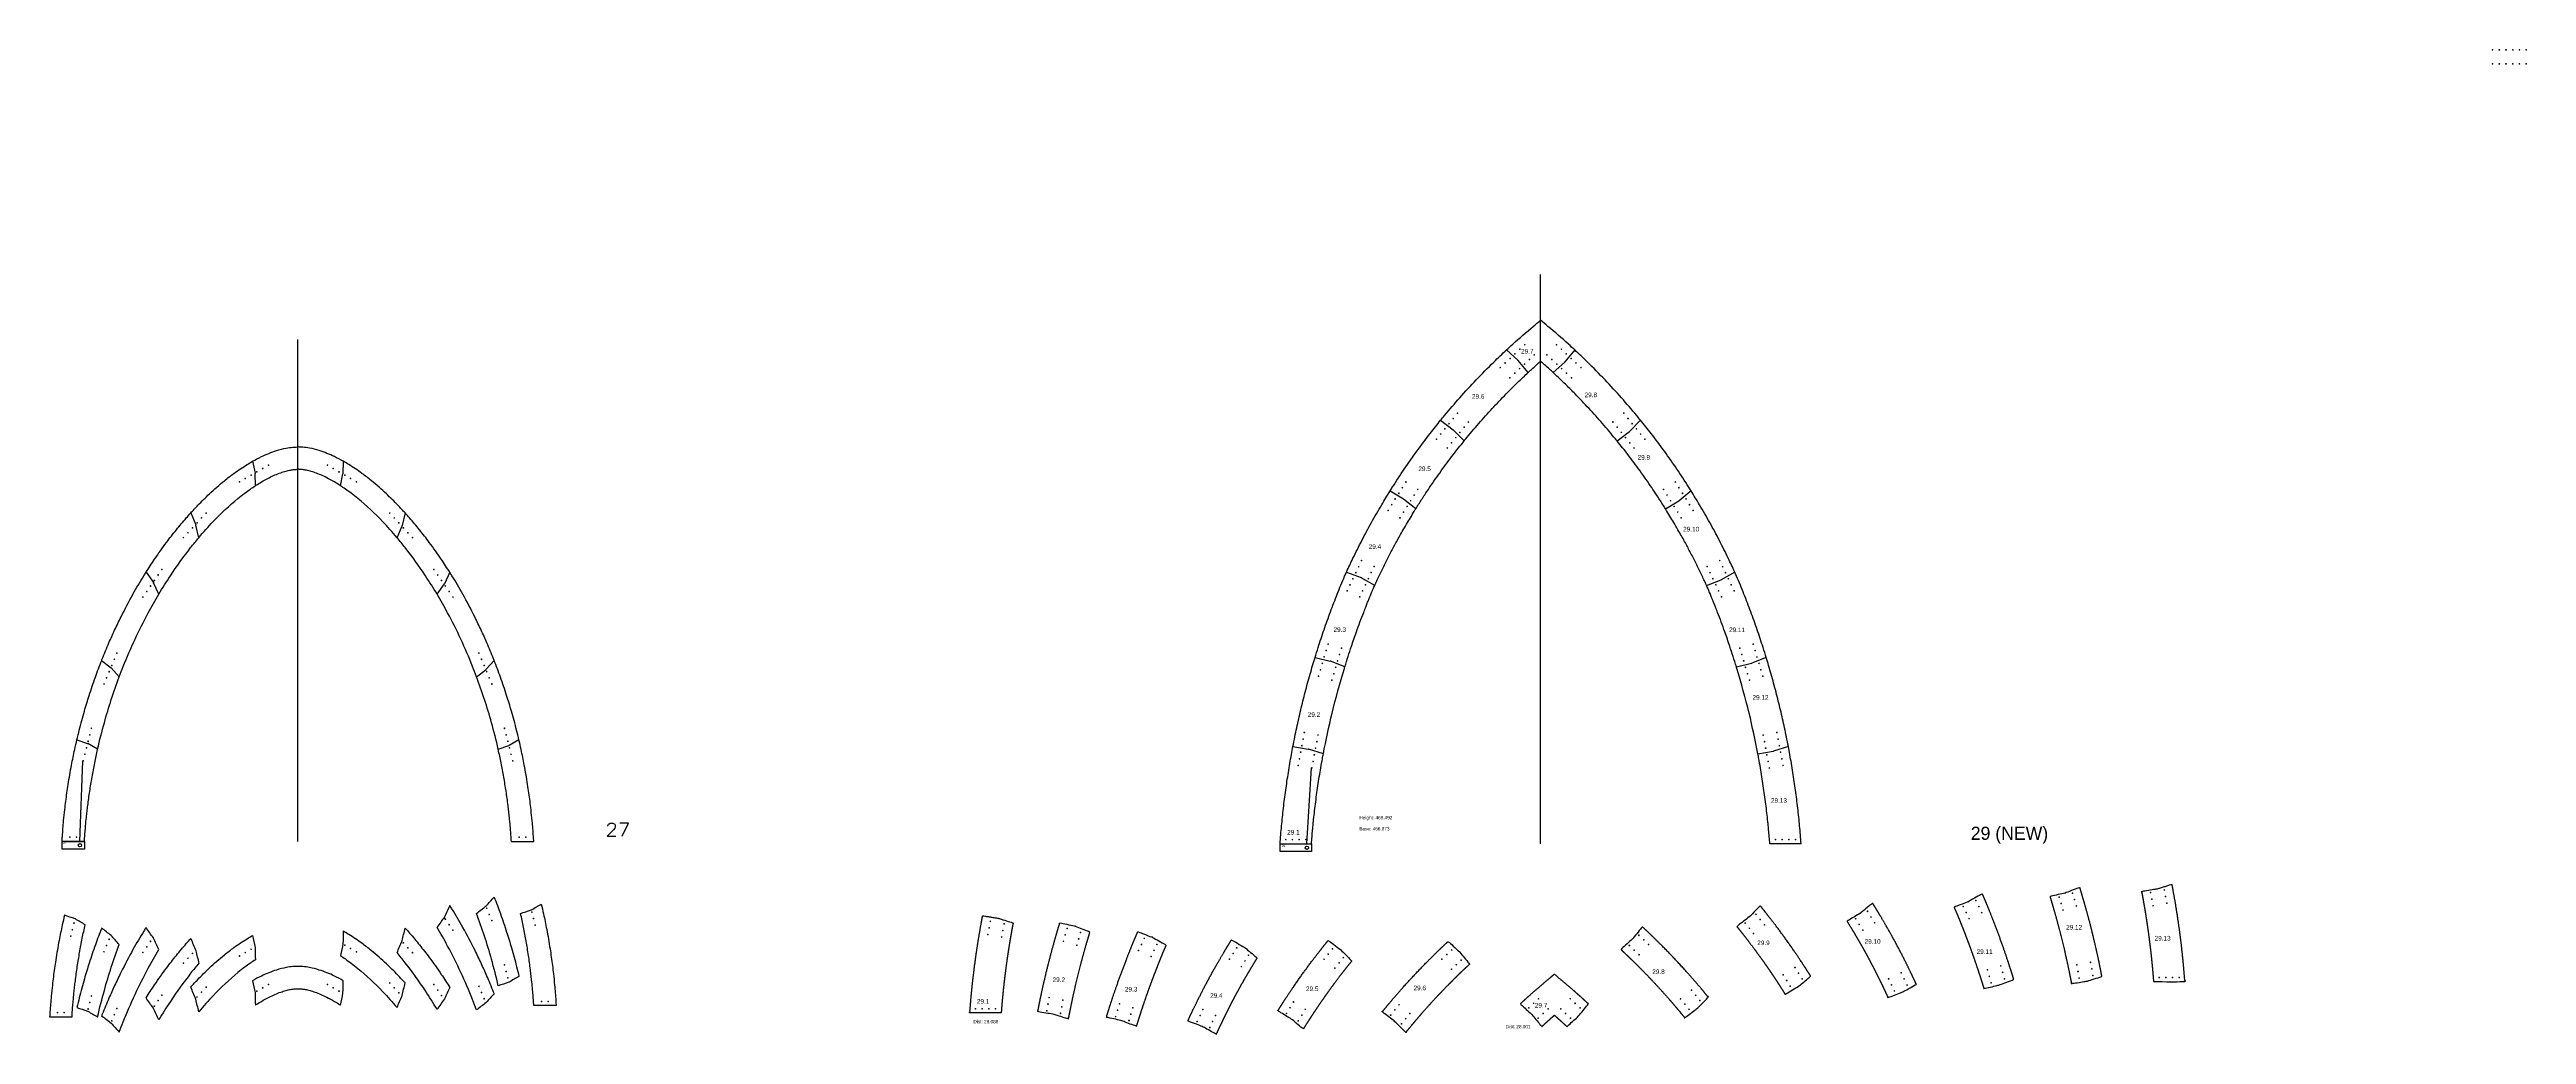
# Model space of a CAD drawing. Header units: inches. Extents: x -1683 to 11264, y -1696 to 4470.
# Drawn here: x 7854 to 10073, y -1514 to -631 of the extents above; entities that cross this region are included whole.
import ezdxf

# ---------------------------------------------------------------- set-up
doc = ezdxf.new("R2010")
doc.units = ezdxf.units.IN
doc.header["$MEASUREMENT"] = 0
doc.layers.add('Anchoring', color=1, linetype='Continuous')
doc.layers.add('Annotation', color=7, linetype='Continuous', lineweight=9)
doc.layers.add('Drilling', color=3, linetype='Continuous', lineweight=13)
doc.styles.get("Standard").update_dxf_attribs({"font": 'Arial.ttf'})
doc.styles.add('Tw Cen MT', font='')
doc.styles.get('Tw Cen MT').set_extended_font_data('Tw Cen MT')

msp = doc.modelspace()

# ---------------------------------------------------------------- texts
at = {"color": 7, "insert": (9575.55, -1342.774), "char_height": 11.8125, "attachment_point": 7, "line_spacing_factor": 0.481418, "style": 'Tw Cen MT'}
msp.add_mtext('29 (NEW)', dxfattribs=at)
at = {"layer": 'Annotation', "color": 7, "char_height": 7, "attachment_point": 7, "line_spacing_factor": 0.481418, "style": 'Tw Cen MT'}
for s, insert in [('{\\H0.59259x;29.7}', (9172.606, -903.277)), ('{\\H0.59259x;29.6}', (9128.617, -943.742)), ('{\\H0.59259x;29.8}', (9229.554, -942.335)), ('{\\H0.59259x;29.9}', (9277.041, -998.37)), ('{\\H0.59259x;29.5}', (9080.613, -1008.602)), ('{\\H0.59259x;29.10}', (9317.812, -1062.748)), ('{\\H0.59259x;29.4}', (9036.122, -1078.427)), ('{\\H0.59259x;29.3}', (9004.585, -1152.785)), ('{\\H0.59259x;29.11}', (9358.996, -1153.016)), ('{\\H0.59259x;29.12}', (9379.986, -1213.671)), ('{\\H0.59259x;29.2}', (8981.478, -1229.036)), ('{\\H0.59259x;29.13}', (9396.509, -1305.991)), ('{\\H0.59259x;29.1}', (8963.034, -1334.567)), ('{\\H0.59259x;29.12}', (9660.941, -1419.764)), ('{\\H0.59259x;29.9}', (9384.226, -1433.684)), ('{\\H0.59259x;29.10}', (9480.446, -1432.452)), ('{\\H0.59259x;29.11}', (9580.785, -1441.588)), ('{\\H0.59259x;29.13}', (9740.296, -1429.54)), ('{\\H0.59259x;29.2}', (8752.907, -1466.768)), ('{\\H0.59259x;29.8}', (9290.188, -1459.608)), ('{\\H0.59259x;29.1}', (8685.071, -1486.181)), ('{\\H0.59259x;29.3}', (8817.671, -1475.277)), ('{\\H0.59259x;29.4}', (8894.012, -1480.936)), ('{\\H0.59259x;29.5}', (8979.929, -1474.899)), ('{\\H0.59259x;29.6}', (9076.284, -1474.132)), ('{\\H0.59259x;29.7}', (9184.936, -1489.717))]:
    msp.add_mtext(s, dxfattribs=dict(at, insert=insert))
at = {"layer": 'Annotation', "attachment_point": 1}
for s, width, insert, char_height in [('Height: 469.492\\P\\PBase: 466.873', 45.21016, (9027.74, -1317.804), 3), ('27', 4, (7866.298, -1340.961), 2), ('29', 4, (8958.136, -1343.675), 2), ('Dist: 28.088', 45.21016, (8681.936, -1500.715), 3), ('Dist: 28.001', 45.21016, (9158.8, -1505.132), 3)]:
    msp.add_mtext_dynamic_manual_height_columns(s, width=width, gutter_width=1, heights=[0], dxfattribs=dict(at, insert=insert, char_height=char_height))

# ---------------------------------------------------------------- linework, layer by layer
for p, q in [((9190.129, -1342.774), (9190.129, -832.129)), ((8076.717, -1340.609), (8076.717, -890.538)), ((9159.579, -899.912), (9169.892, -909.328)), ((9178.856, -920.221), (9169.99, -909.432)), ((9220.68, -899.912), (9211.814, -910.701)), ((9201.403, -920.221), (9211.716, -910.805)), ((9100.557, -963.006), (9111.674, -971.475)), ((9121.579, -981.536), (9111.781, -971.57)), ((9258.68, -981.536), (9269.797, -973.066)), ((9279.702, -963.006), (9269.904, -972.972)), ((8036.043, -999.795), (8038.313, -1010.504)), ((8038.313, -1010.504), (8038.334, -1010.685)), ((8038.627, -1021.628), (8038.334, -1010.685)), ((8076.717, -1006.948), (8076.717, -1006.948)), ((8076.717, -1006.948), (8076.717, -1006.948)), ((8076.717, -1006.948), (8076.717, -1006.948)), ((8076.717, -1006.948), (8076.717, -1006.948)), ((8114.807, -1021.628), (8117.077, -1010.919)), ((8117.099, -1010.738), (8117.077, -1010.919)), ((8117.391, -999.795), (8117.099, -1010.738)), ((9055.352, -1026.219), (9067.296, -1033.511)), ((9078.199, -1042.51), (9067.412, -1033.594)), ((9302.06, -1042.51), (9314.005, -1035.218)), ((9324.907, -1026.219), (9314.121, -1035.135)), ((7980.688, -1046.105), (7985.208, -1056.793)), ((7985.208, -1056.793), (7985.261, -1056.956)), ((7987.887, -1068.261), (7985.261, -1056.956)), ((8165.547, -1068.261), (8170.068, -1057.572)), ((8170.068, -1057.572), (8170.121, -1057.409)), ((8172.746, -1046.105), (8170.121, -1057.409)), ((7940.665, -1099.292), (7947.174, -1108.573)), ((7947.174, -1108.573), (7947.262, -1108.726)), ((7952.045, -1119.003), (7947.262, -1108.726)), ((8207.898, -1109.722), (8207.985, -1109.569)), ((8212.769, -1099.292), (8207.985, -1109.569)), ((9016.208, -1099.05), (9029.223, -1104.118)), ((9041.513, -1111.05), (9029.352, -1104.179)), ((9338.746, -1111.05), (9351.761, -1105.982)), ((9364.051, -1099.05), (9351.89, -1105.92)), ((8201.389, -1119.003), (8207.898, -1109.722)), ((8987.989, -1175.768), (9001.6, -1178.889)), ((9392.27, -1175.768), (9379.243, -1180.796)), ((7900.868, -1178.378), (7909.332, -1184.846)), ((7909.332, -1184.846), (7909.469, -1184.972)), ((7916.678, -1192.993), (7909.469, -1184.972)), ((8236.756, -1192.993), (8245.317, -1186.435)), ((8245.317, -1186.435), (8245.454, -1186.309)), ((8252.566, -1178.378), (8245.454, -1186.309)), ((9014.764, -1183.959), (9001.736, -1178.931)), ((9365.495, -1183.959), (9379.106, -1180.838)), ((7878.7, -1249.489), (7888.303, -1252.82)), ((7888.303, -1252.82), (7888.481, -1252.902)), ((7897.252, -1258.042), (7888.481, -1252.902)), ((8256.182, -1258.042), (8265.786, -1254.71)), ((8265.786, -1254.71), (8265.964, -1254.628)), ((8274.734, -1249.489), (8265.964, -1254.628)), ((8968.172, -1255.652), (8981.972, -1257.863)), ((8995.456, -1262.049), (8982.111, -1257.896)), ((9384.802, -1262.049), (9398.603, -1259.838)), ((9412.087, -1255.652), (9398.742, -1259.805)), ((7885.459, -1340.609), (7865.423, -1340.609)), ((8267.975, -1340.609), (8288.011, -1340.609)), ((8956.693, -1342.774), (8984.781, -1342.774)), ((9423.566, -1342.774), (9395.478, -1342.774)), ((8076.717, -1472.688), (8076.717, -1472.688)), ((8076.717, -1472.688), (8076.717, -1472.688))]:
    msp.add_line(p, q)
for points in [[(8354.336, -1326.961), (8354.336, -1326.398), (8354.899, -1325.272), (8355.462, -1324.708), (8356.588, -1324.145), (8358.84, -1324.145), (8359.967, -1324.708), (8360.53, -1325.272), (8361.093, -1326.398), (8361.093, -1327.524), (8360.53, -1328.65), (8359.403, -1330.339), (8353.773, -1335.97), (8361.656, -1335.97)], [(8367.286, -1335.97), (8372.917, -1324.145), (8365.034, -1324.145)]]:
    msp.add_lwpolyline(points)
msp.add_lwpolyline([(8076.717, -1472.688), (8076.717, -1472.688)], close=True)
for centre, start, end in [((9169.217, -910.067), 39.410214, 47.601868), ((9211.042, -910.067), 312.398132, 320.589786), ((9111.068, -972.271), 44.513096, 52.698522), ((9269.191, -972.271), 307.301478, 315.486904), ((9066.775, -1034.364), 50.421988, 58.596285), ((9313.484, -1034.364), 301.403715, 309.578012), ((9028.861, -1105.05), 60.533948, 68.724453), ((9351.398, -1105.05), 291.275547, 299.466052), ((9001.376, -1179.864), 68.895123, 77.087207), ((9378.883, -1179.864), 282.912793, 291.104877), ((8981.814, -1258.851), 72.711187, 80.895976), ((9398.445, -1258.851), 279.104024, 287.288813)]:
    msp.add_arc(centre, 1, start, end)
for points, knots in [([(9159.579, -899.912), (9161.434, -898.186), (9169.291, -890.977), (9179.528, -882.155), (9187.945, -875.11), (9190.129, -873.282)], [499.01248143, 499.01248143, 499.01248143, 499.01248143, 506.61378715, 531.00025664, 539.54422533, 539.54422533, 539.54422533, 539.54422533]), ([(9220.68, -899.912), (9218.825, -898.186), (9210.968, -890.977), (9200.731, -882.155), (9192.313, -875.11), (9190.129, -873.282)], [499.01248143, 499.01248143, 499.01248143, 499.01248143, 506.61378715, 531.00025664, 539.54422533, 539.54422533, 539.54422533, 539.54422533]), ([(9100.557, -963.006), (9101.709, -961.59), (9107.325, -954.75), (9117.801, -942.531), (9132.517, -926.503), (9146.544, -912.284), (9155.742, -903.481), (9159.579, -899.912)], [412.55219369, 412.55219369, 412.55219369, 412.55219369, 418.02817689, 439.10239739, 460.82592473, 483.29168888, 499.01248143, 499.01248143, 499.01248143, 499.01248143]), ([(9279.702, -963.006), (9278.55, -961.59), (9272.933, -954.75), (9262.458, -942.531), (9247.742, -926.503), (9233.715, -912.284), (9224.517, -903.481), (9220.68, -899.912)], [412.55219369, 412.55219369, 412.55219369, 412.55219369, 418.02817689, 439.10239739, 460.82592473, 483.29168888, 499.01248143, 499.01248143, 499.01248143, 499.01248143]), ([(9121.579, -981.536), (9122.059, -980.944), (9122.54, -980.353), (9126.836, -975.095), (9130.721, -970.484), (9138.63, -961.381), (9142.654, -956.888), (9150.831, -948.032), (9154.984, -943.671), (9161.8, -936.726), (9164.416, -934.108), (9169.509, -929.1), (9171.976, -926.713), (9175.918, -922.968), (9177.384, -921.589), (9178.856, -920.221)], [411.39718745, 411.39718745, 411.39718745, 411.39718745, 413.78931249, 413.78931249, 432.7223357, 432.7223357, 451.65535892, 451.65535892, 470.58838214, 470.58838214, 482.189957, 482.189957, 492.95952422, 492.95952422, 499.30780328, 499.30780328, 499.30780328, 499.30780328]), ([(9178.856, -920.221), (9179.881, -919.269), (9180.908, -918.322), (9183.475, -915.975), (9185.016, -914.585), (9187.751, -912.146), (9188.936, -911.099), (9190.129, -910.053)], [499.30780328, 499.30780328, 499.30780328, 499.30780328, 503.72909144, 503.72909144, 510.32447715, 510.32447715, 515.30216253, 515.30216253, 515.30216253, 515.30216253]), ([(9201.403, -920.221), (9200.378, -919.269), (9199.351, -918.322), (9196.784, -915.975), (9195.243, -914.585), (9192.507, -912.146), (9191.322, -911.099), (9190.129, -910.053)], [499.30780328, 499.30780328, 499.30780328, 499.30780328, 503.72909144, 503.72909144, 510.32447715, 510.32447715, 515.30216253, 515.30216253, 515.30216253, 515.30216253]), ([(9258.68, -981.536), (9258.2, -980.944), (9257.719, -980.353), (9253.423, -975.095), (9249.538, -970.484), (9241.629, -961.381), (9237.605, -956.888), (9229.428, -948.032), (9225.275, -943.671), (9218.459, -936.726), (9215.843, -934.108), (9210.75, -929.1), (9208.282, -926.713), (9204.341, -922.968), (9202.875, -921.589), (9201.403, -920.221)], [411.39718745, 411.39718745, 411.39718745, 411.39718745, 413.78931249, 413.78931249, 432.7223357, 432.7223357, 451.65535892, 451.65535892, 470.58838214, 470.58838214, 482.189957, 482.189957, 492.95952422, 492.95952422, 499.30780328, 499.30780328, 499.30780328, 499.30780328]), ([(9055.352, -1026.219), (9056.066, -1025.068), (9060.166, -1018.511), (9068.003, -1006.61), (9079.225, -990.589), (9090.136, -976.034), (9097.395, -966.891), (9100.557, -963.006)], [334.79090826, 334.79090826, 334.79090826, 334.79090826, 338.85471263, 357.99072649, 377.5321573, 397.52631089, 412.55219369, 412.55219369, 412.55219369, 412.55219369]), ([(9324.907, -1026.219), (9324.193, -1025.068), (9320.093, -1018.511), (9312.256, -1006.61), (9301.033, -990.589), (9290.123, -976.034), (9282.863, -966.891), (9279.702, -963.006)], [334.79090826, 334.79090826, 334.79090826, 334.79090826, 338.85471263, 357.99072649, 377.5321573, 397.52631089, 412.55219369, 412.55219369, 412.55219369, 412.55219369]), ([(8036.043, -999.795), (8038.676, -998.301), (8045.63, -994.635), (8055.715, -990.503), (8065.259, -988.03), (8071.558, -987.132), (8075.06, -986.958), (8076.561, -986.948), (8076.717, -986.948)], [622.61871462, 622.61871462, 622.61871462, 622.61871462, 636.94625802, 659.81071724, 674.03274453, 683.51857414, 689.88401328, 690.62124193, 690.62124193, 690.62124193, 690.62124193]), ([(8117.391, -999.795), (8114.758, -998.301), (8107.803, -994.635), (8097.719, -990.503), (8088.175, -988.03), (8081.875, -987.132), (8078.374, -986.958), (8076.873, -986.948), (8076.717, -986.948)], [622.61871462, 622.61871462, 622.61871462, 622.61871462, 636.94625802, 659.81071724, 674.03274453, 683.51857414, 689.88401328, 690.62124193, 690.62124193, 690.62124193, 690.62124193]), ([(9078.199, -1042.51), (9079.059, -1041.114), (9079.92, -1039.728), (9081.687, -1036.919), (9082.595, -1035.491), (9084.434, -1032.635), (9085.363, -1031.208), (9087.724, -1027.619), (9089.168, -1025.457), (9092.324, -1020.795), (9094.037, -1018.302), (9097.493, -1013.351), (9099.237, -1010.89), (9104.52, -1003.557), (9108.117, -998.724), (9114.998, -989.764), (9118.262, -985.627), (9121.579, -981.536)], [332.89829569, 332.89829569, 332.89829569, 332.89829569, 338.05833378, 338.05833378, 343.43961654, 343.43961654, 348.82089929, 348.82089929, 356.99024284, 356.99024284, 366.45675445, 366.45675445, 375.92326605, 375.92326605, 394.85628927, 394.85628927, 411.39718745, 411.39718745, 411.39718745, 411.39718745]), ([(9302.06, -1042.51), (9301.2, -1041.114), (9300.339, -1039.728), (9298.572, -1036.919), (9297.663, -1035.491), (9295.825, -1032.635), (9294.896, -1031.208), (9292.535, -1027.619), (9291.091, -1025.457), (9287.935, -1020.795), (9286.222, -1018.302), (9282.766, -1013.351), (9281.022, -1010.89), (9275.738, -1003.557), (9272.142, -998.724), (9265.261, -989.764), (9261.997, -985.627), (9258.68, -981.536)], [332.89829569, 332.89829569, 332.89829569, 332.89829569, 338.05833378, 338.05833378, 343.43961654, 343.43961654, 348.82089929, 348.82089929, 356.99024284, 356.99024284, 366.45675445, 366.45675445, 375.92326605, 375.92326605, 394.85628927, 394.85628927, 411.39718745, 411.39718745, 411.39718745, 411.39718745]), ([(7980.688, -1046.105), (7982.795, -1043.779), (7988.247, -1037.936), (7998.153, -1028.113), (8008.978, -1018.587), (8020.228, -1009.84), (8028.69, -1004.115), (8034.375, -1000.741), (8036.043, -999.795)], [508.26655097, 508.26655097, 508.26655097, 508.26655097, 523.12434254, 546.09819191, 574.29630077, 591.33613028, 613.54185597, 622.61871462, 622.61871462, 622.61871462, 622.61871462]), ([(8038.627, -1021.628), (8038.864, -1021.474), (8039.101, -1021.321), (8040.877, -1020.181), (8042.43, -1019.223), (8046.293, -1016.944), (8048.606, -1015.671), (8052.669, -1013.622), (8054.416, -1012.799), (8057.884, -1011.297), (8059.608, -1010.616), (8062.858, -1009.469), (8064.392, -1008.986), (8067.337, -1008.182), (8068.756, -1007.855), (8071.239, -1007.396), (8072.307, -1007.24), (8073.991, -1007.064), (8074.631, -1007.016), (8075.755, -1006.962), (8076.241, -1006.949), (8076.717, -1006.948)], [607.26150579, 607.26150579, 607.26150579, 607.26150579, 608.77336195, 608.77336195, 618.56623171, 618.56623171, 633.13389735, 633.13389735, 644.0840797, 644.0840797, 655.03426205, 655.03426205, 664.89124871, 664.89124871, 674.41047319, 674.41047319, 681.99306557, 681.99306557, 686.82401073, 686.82401073, 690.52943137, 690.52943137, 690.52943137, 690.52943137]), ([(8114.807, -1021.628), (8114.57, -1021.474), (8114.333, -1021.321), (8112.557, -1020.181), (8111.004, -1019.223), (8107.141, -1016.944), (8104.827, -1015.671), (8100.765, -1013.622), (8099.018, -1012.799), (8095.55, -1011.297), (8093.826, -1010.616), (8090.576, -1009.469), (8089.042, -1008.986), (8086.096, -1008.182), (8084.678, -1007.855), (8082.195, -1007.396), (8081.127, -1007.24), (8079.443, -1007.064), (8078.803, -1007.016), (8077.679, -1006.962), (8077.193, -1006.949), (8076.717, -1006.948)], [607.26150579, 607.26150579, 607.26150579, 607.26150579, 608.77336195, 608.77336195, 618.56623171, 618.56623171, 633.13389735, 633.13389735, 644.0840797, 644.0840797, 655.03426205, 655.03426205, 664.89124871, 664.89124871, 674.41047319, 674.41047319, 681.99306557, 681.99306557, 686.82401073, 686.82401073, 690.52943137, 690.52943137, 690.52943137, 690.52943137]), ([(8172.746, -1046.105), (8170.639, -1043.779), (8165.187, -1037.936), (8155.281, -1028.113), (8144.456, -1018.587), (8133.206, -1009.84), (8124.744, -1004.115), (8119.059, -1000.741), (8117.391, -999.795)], [508.26655097, 508.26655097, 508.26655097, 508.26655097, 523.12434254, 546.09819191, 574.29630077, 591.33613028, 613.54185597, 622.61871462, 622.61871462, 622.61871462, 622.61871462]), ([(7987.887, -1068.261), (7992.056, -1063.31), (7996.356, -1058.499), (8007.853, -1046.459), (8015.243, -1039.501), (8024.982, -1031.512), (8026.997, -1029.918), (8030.714, -1027.103), (8032.413, -1025.864), (8035.617, -1023.621), (8037.116, -1022.61), (8038.627, -1021.628)], [488.83473052, 488.83473052, 488.83473052, 488.83473052, 521.33238839, 521.33238839, 573.08435745, 573.08435745, 586.45912427, 586.45912427, 597.61624311, 597.61624311, 607.26150579, 607.26150579, 607.26150579, 607.26150579]), ([(8165.547, -1068.261), (8161.378, -1063.31), (8157.078, -1058.499), (8145.581, -1046.459), (8138.191, -1039.501), (8128.452, -1031.512), (8126.437, -1029.918), (8122.72, -1027.103), (8121.021, -1025.864), (8117.817, -1023.621), (8116.318, -1022.61), (8114.807, -1021.628)], [488.83473052, 488.83473052, 488.83473052, 488.83473052, 521.33238839, 521.33238839, 573.08435745, 573.08435745, 586.45912427, 586.45912427, 597.61624311, 597.61624311, 607.26150579, 607.26150579, 607.26150579, 607.26150579]), ([(9016.208, -1099.05), (9018.068, -1094.93), (9022.558, -1085.456), (9029.917, -1070.655), (9038.471, -1054.623), (9047.071, -1039.842), (9052.773, -1030.376), (9055.352, -1026.219)], [252.05273797, 252.05273797, 252.05273797, 252.05273797, 265.61481017, 283.49394481, 301.6410249, 320.11623351, 334.79090826, 334.79090826, 334.79090826, 334.79090826]), ([(9041.513, -1111.05), (9041.647, -1110.752), (9041.781, -1110.454), (9042.531, -1108.798), (9043.159, -1107.434), (9044.535, -1104.49), (9045.285, -1102.907), (9046.829, -1099.686), (9047.625, -1098.043), (9049.22, -1094.777), (9050.022, -1093.15), (9052.442, -1088.288), (9054.075, -1085.071), (9057.286, -1078.888), (9058.86, -1075.919), (9061.387, -1071.268), (9062.322, -1069.57), (9064.215, -1066.183), (9065.176, -1064.487), (9067.402, -1060.606), (9068.674, -1058.42), (9071.108, -1054.281), (9072.269, -1052.322), (9074.585, -1048.447), (9075.744, -1046.525), (9077.336, -1043.915), (9077.767, -1043.211), (9078.199, -1042.51)], [251.47945989, 251.47945989, 251.47945989, 251.47945989, 252.54294422, 252.54294422, 257.37657643, 257.37657643, 262.91261102, 262.91261102, 268.56333382, 268.56333382, 274.21405661, 274.21405661, 285.5155022, 285.5155022, 296.11858654, 296.11858654, 302.27924294, 302.27924294, 308.43989934, 308.43989934, 316.33127457, 316.33127457, 323.31883384, 323.31883384, 330.30639311, 330.30639311, 332.89829569, 332.89829569, 332.89829569, 332.89829569]), ([(9338.746, -1111.05), (9338.612, -1110.752), (9338.478, -1110.454), (9337.728, -1108.798), (9337.1, -1107.434), (9335.724, -1104.49), (9334.974, -1102.907), (9333.429, -1099.686), (9332.633, -1098.043), (9331.038, -1094.777), (9330.237, -1093.15), (9327.817, -1088.288), (9326.184, -1085.071), (9322.973, -1078.888), (9321.399, -1075.919), (9318.872, -1071.268), (9317.937, -1069.57), (9316.044, -1066.183), (9315.082, -1064.487), (9312.857, -1060.606), (9311.585, -1058.42), (9309.151, -1054.281), (9307.99, -1052.322), (9305.674, -1048.447), (9304.515, -1046.525), (9302.923, -1043.915), (9302.492, -1043.211), (9302.06, -1042.51)], [251.47945989, 251.47945989, 251.47945989, 251.47945989, 252.54294422, 252.54294422, 257.37657643, 257.37657643, 262.91261102, 262.91261102, 268.56333382, 268.56333382, 274.21405661, 274.21405661, 285.5155022, 285.5155022, 296.11858654, 296.11858654, 302.27924294, 302.27924294, 308.43989934, 308.43989934, 316.33127457, 316.33127457, 323.31883384, 323.31883384, 330.30639311, 330.30639311, 332.89829569, 332.89829569, 332.89829569, 332.89829569]), ([(9364.051, -1099.05), (9362.191, -1094.93), (9357.701, -1085.456), (9350.342, -1070.655), (9341.788, -1054.623), (9333.187, -1039.842), (9327.486, -1030.376), (9324.907, -1026.219)], [252.05273797, 252.05273797, 252.05273797, 252.05273797, 265.61481017, 283.49394481, 301.6410249, 320.11623351, 334.79090826, 334.79090826, 334.79090826, 334.79090826]), ([(7940.665, -1099.292), (7943.138, -1095.366), (7949.049, -1086.31), (7958.077, -1073.584), (7967.618, -1061.27), (7974.946, -1052.531), (7979.344, -1047.587), (7980.688, -1046.105)], [403.08706101, 403.08706101, 403.08706101, 403.08706101, 425.05546968, 454.28082768, 476.93918377, 498.79616123, 508.26655097, 508.26655097, 508.26655097, 508.26655097]), ([(8212.769, -1099.292), (8210.295, -1095.366), (8204.385, -1086.31), (8195.356, -1073.584), (8185.816, -1061.27), (8178.488, -1052.531), (8174.089, -1047.587), (8172.746, -1046.105)], [403.08706101, 403.08706101, 403.08706101, 403.08706101, 425.05546968, 454.28082768, 476.93918377, 498.79616123, 508.26655097, 508.26655097, 508.26655097, 508.26655097]), ([(7952.045, -1119.003), (7955.377, -1113.405), (7958.833, -1107.891), (7968.157, -1093.783), (7974.221, -1085.335), (7982.993, -1074.177), (7985.417, -1071.194), (7987.887, -1068.261)], [385.5422982, 385.5422982, 385.5422982, 385.5422982, 417.82845027, 417.82845027, 469.58041933, 469.58041933, 488.83473052, 488.83473052, 488.83473052, 488.83473052]), ([(8201.389, -1119.003), (8198.057, -1113.405), (8194.601, -1107.891), (8185.277, -1093.783), (8179.213, -1085.335), (8170.441, -1074.177), (8168.017, -1071.194), (8165.547, -1068.261)], [385.5422982, 385.5422982, 385.5422982, 385.5422982, 417.82845027, 417.82845027, 469.58041933, 469.58041933, 488.83473052, 488.83473052, 488.83473052, 488.83473052]), ([(7900.886, -1178.334), (7901.068, -1177.87), (7903.159, -1172.581), (7906.934, -1163.484), (7912.591, -1150.874), (7919.614, -1136.27), (7928.249, -1119.931), (7935.968, -1106.809), (7940.017, -1100.321), (7940.665, -1099.292)], [263.23581415, 263.23581415, 263.23581415, 263.23581415, 265.59456274, 290.16378741, 309.86406005, 331.0245881, 366.88233678, 397.32898989, 403.08706101, 403.08706101, 403.08706101, 403.08706101]), ([(8252.548, -1178.334), (8252.366, -1177.87), (8250.275, -1172.581), (8246.5, -1163.484), (8240.843, -1150.874), (8233.82, -1136.27), (8225.185, -1119.931), (8217.466, -1106.809), (8213.417, -1100.321), (8212.769, -1099.292)], [263.23581415, 263.23581415, 263.23581415, 263.23581415, 265.59456274, 290.16378741, 309.86406005, 331.0245881, 366.88233678, 397.32898989, 403.08706101, 403.08706101, 403.08706101, 403.08706101]), ([(8987.989, -1175.768), (8988.909, -1172.764), (8991.529, -1164.402), (8996.081, -1150.713), (9001.796, -1134.705), (9007.946, -1118.704), (9012.755, -1106.799), (9015.65, -1100.288), (9016.208, -1099.05)], [170.26583289, 170.26583289, 170.26583289, 170.26583289, 179.69155073, 196.55246648, 213.54355839, 230.67661404, 247.97809677, 252.05273797, 252.05273797, 252.05273797, 252.05273797]), ([(9392.27, -1175.768), (9391.35, -1172.764), (9388.73, -1164.402), (9384.177, -1150.713), (9378.462, -1134.705), (9372.313, -1118.704), (9367.504, -1106.799), (9364.609, -1100.288), (9364.051, -1099.05)], [170.26583289, 170.26583289, 170.26583289, 170.26583289, 179.69155073, 196.55246648, 213.54355839, 230.67661404, 247.97809677, 252.05273797, 252.05273797, 252.05273797, 252.05273797]), ([(7916.678, -1192.993), (7917.836, -1189.905), (7919.025, -1186.829), (7926.801, -1167.311), (7934.254, -1151.233), (7945.638, -1130.047), (7948.782, -1124.485), (7952.045, -1119.003)], [250.32280877, 250.32280877, 250.32280877, 250.32280877, 266.57898186, 266.57898186, 353.92108203, 353.92108203, 385.5422982, 385.5422982, 385.5422982, 385.5422982]), ([(8236.756, -1192.993), (8235.598, -1189.905), (8234.409, -1186.829), (8226.632, -1167.311), (8219.18, -1151.233), (8207.796, -1130.047), (8204.652, -1124.485), (8201.389, -1119.003)], [250.32280877, 250.32280877, 250.32280877, 250.32280877, 266.57898186, 266.57898186, 353.92108203, 353.92108203, 385.5422982, 385.5422982, 385.5422982, 385.5422982]), ([(9014.764, -1183.959), (9016.639, -1177.841), (9018.594, -1171.75), (9022.082, -1161.355), (9023.574, -1157.039), (9026.15, -1149.811), (9027.213, -1146.887), (9029.38, -1141.054), (9030.487, -1138.135), (9032.203, -1133.685), (9032.797, -1132.157), (9033.861, -1129.443), (9034.33, -1128.255), (9035.263, -1125.904), (9035.729, -1124.738), (9037.128, -1121.272), (9038.064, -1119.003), (9039.376, -1115.914), (9039.745, -1115.055), (9040.573, -1113.155), (9041.039, -1112.105), (9041.513, -1111.05)], [170.28164629, 170.28164629, 170.28164629, 170.28164629, 190.21300691, 190.21300691, 204.42211822, 204.42211822, 214.13410624, 214.13410624, 223.84609426, 223.84609426, 228.91955675, 228.91955675, 232.85237223, 232.85237223, 236.78518771, 236.78518771, 244.65081867, 244.65081867, 247.70931202, 247.70931202, 251.47945989, 251.47945989, 251.47945989, 251.47945989]), ([(9365.495, -1183.959), (9363.62, -1177.841), (9361.664, -1171.75), (9358.177, -1161.355), (9356.685, -1157.039), (9354.109, -1149.811), (9353.046, -1146.887), (9350.879, -1141.054), (9349.772, -1138.135), (9348.056, -1133.685), (9347.462, -1132.157), (9346.397, -1129.443), (9345.929, -1128.255), (9344.996, -1125.904), (9344.53, -1124.738), (9343.13, -1121.272), (9342.195, -1119.003), (9340.883, -1115.914), (9340.514, -1115.055), (9339.686, -1113.155), (9339.22, -1112.105), (9338.746, -1111.05)], [170.28164629, 170.28164629, 170.28164629, 170.28164629, 190.21300691, 190.21300691, 204.42211822, 204.42211822, 214.13410624, 214.13410624, 223.84609426, 223.84609426, 228.91955675, 228.91955675, 232.85237223, 232.85237223, 236.78518771, 236.78518771, 244.65081867, 244.65081867, 247.70931202, 247.70931202, 251.47945989, 251.47945989, 251.47945989, 251.47945989]), ([(8968.172, -1255.652), (8968.738, -1252.689), (8970.379, -1244.377), (8973.31, -1230.734), (8977.112, -1214.73), (8981.283, -1198.726), (8984.971, -1185.744), (8987.274, -1178.1), (8987.989, -1175.768)], [87.92233778, 87.92233778, 87.92233778, 87.92233778, 96.97160965, 113.33669754, 129.78198721, 146.31651171, 162.94972311, 170.26583289, 170.26583289, 170.26583289, 170.26583289]), ([(9412.087, -1255.652), (9411.521, -1252.689), (9409.88, -1244.377), (9406.949, -1230.734), (9403.147, -1214.73), (9398.976, -1198.726), (9395.287, -1185.744), (9392.985, -1178.1), (9392.27, -1175.768)], [87.92233778, 87.92233778, 87.92233778, 87.92233778, 96.97160965, 113.33669754, 129.78198721, 146.31651171, 162.94972311, 170.26583289, 170.26583289, 170.26583289, 170.26583289]), ([(7878.7, -1249.489), (7879.381, -1246.587), (7881.476, -1237.997), (7885.073, -1224.712), (7889.882, -1208.907), (7895.019, -1193.726), (7898.921, -1183.328), (7900.886, -1178.334)], [145.50495667, 145.50495667, 145.50495667, 145.50495667, 159.61835864, 187.3672202, 210.65805971, 237.82785431, 263.23581415, 263.23581415, 263.23581415, 263.23581415]), ([(7897.252, -1258.042), (7899.067, -1250.028), (7901.075, -1242.06), (7907.147, -1220.236), (7911.615, -1206.497), (7916.678, -1192.993)], [138.80856129, 138.80856129, 138.80856129, 138.80856129, 179.23688169, 179.23688169, 250.32280877, 250.32280877, 250.32280877, 250.32280877]), ([(8256.182, -1258.042), (8254.367, -1250.028), (8252.359, -1242.06), (8246.287, -1220.236), (8241.819, -1206.497), (8236.756, -1192.993)], [138.80856129, 138.80856129, 138.80856129, 138.80856129, 179.23688169, 179.23688169, 250.32280877, 250.32280877, 250.32280877, 250.32280877]), ([(8274.734, -1249.489), (8274.053, -1246.587), (8271.958, -1237.997), (8268.361, -1224.712), (8263.552, -1208.907), (8258.415, -1193.726), (8254.513, -1183.328), (8252.548, -1178.334)], [145.50495667, 145.50495667, 145.50495667, 145.50495667, 159.61835864, 187.3672202, 210.65805971, 237.82785431, 263.23581415, 263.23581415, 263.23581415, 263.23581415]), ([(8995.456, -1262.049), (8997.766, -1249.867), (9000.385, -1237.743), (9006.59, -1212.189), (9010.255, -1198.778), (9014.453, -1184.975), (9014.608, -1184.467), (9014.764, -1183.959)], [86.71803114, 86.71803114, 86.71803114, 86.71803114, 125.34094877, 125.34094877, 168.62632343, 168.62632343, 170.28164629, 170.28164629, 170.28164629, 170.28164629]), ([(9384.802, -1262.049), (9382.493, -1249.867), (9379.874, -1237.743), (9373.668, -1212.189), (9370.004, -1198.778), (9365.806, -1184.975), (9365.651, -1184.467), (9365.495, -1183.959)], [86.71803114, 86.71803114, 86.71803114, 86.71803114, 125.34094877, 125.34094877, 168.62632343, 168.62632343, 170.28164629, 170.28164629, 170.28164629, 170.28164629]), ([(7865.423, -1340.609), (7865.513, -1339.101), (7865.88, -1332.932), (7866.644, -1323.419), (7867.756, -1312.95), (7869.05, -1302.098), (7870.932, -1288.768), (7873.599, -1273.288), (7876.312, -1259.937), (7878.016, -1252.399), (7878.7, -1249.489)], [0, 0, 0, 0, 7.15006329, 29.26040371, 45.18229902, 56.99299436, 81.00754651, 108.91292476, 131.35326996, 145.50495667, 145.50495667, 145.50495667, 145.50495667]), ([(7885.459, -1340.609), (7885.518, -1339.628), (7885.576, -1338.662), (7885.696, -1336.784), (7885.758, -1335.863), (7885.888, -1334.017), (7885.956, -1333.093), (7886.168, -1330.323), (7886.322, -1328.476), (7886.709, -1324.146), (7886.953, -1321.663), (7887.404, -1317.378), (7887.603, -1315.582), (7888.014, -1311.989), (7888.227, -1310.199), (7888.713, -1306.282), (7888.99, -1304.153), (7889.573, -1299.895), (7889.878, -1297.766), (7890.833, -1291.386), (7891.522, -1287.139), (7893.006, -1278.667), (7893.8, -1274.441), (7895.466, -1266.154), (7896.334, -1262.092), (7897.252, -1258.042)], [1.89083343, 1.89083343, 1.89083343, 1.89083343, 6.59792278, 6.59792278, 11.18327564, 11.18327564, 15.76862849, 15.76862849, 24.93933419, 24.93933419, 37.27611618, 37.27611618, 46.10380709, 46.10380709, 54.931498, 54.931498, 65.50525864, 65.50525864, 76.07901927, 76.07901927, 97.22654055, 97.22654055, 118.37406183, 118.37406183, 138.80856129, 138.80856129, 138.80856129, 138.80856129]), ([(8267.975, -1340.609), (8267.916, -1339.628), (8267.857, -1338.662), (8267.738, -1336.784), (8267.676, -1335.863), (8267.546, -1334.017), (8267.478, -1333.093), (8267.265, -1330.323), (8267.112, -1328.476), (8266.725, -1324.146), (8266.481, -1321.663), (8266.03, -1317.378), (8265.831, -1315.582), (8265.42, -1311.989), (8265.207, -1310.199), (8264.721, -1306.282), (8264.443, -1304.153), (8263.861, -1299.895), (8263.556, -1297.766), (8262.601, -1291.386), (8261.912, -1287.139), (8260.428, -1278.667), (8259.634, -1274.441), (8257.968, -1266.154), (8257.1, -1262.092), (8256.182, -1258.042)], [1.89083343, 1.89083343, 1.89083343, 1.89083343, 6.59792278, 6.59792278, 11.18327564, 11.18327564, 15.76862849, 15.76862849, 24.93933419, 24.93933419, 37.27611618, 37.27611618, 46.10380709, 46.10380709, 54.931498, 54.931498, 65.50525864, 65.50525864, 76.07901927, 76.07901927, 97.22654055, 97.22654055, 118.37406183, 118.37406183, 138.80856129, 138.80856129, 138.80856129, 138.80856129]), ([(8288.011, -1340.609), (8287.921, -1339.101), (8287.553, -1332.932), (8286.79, -1323.419), (8285.678, -1312.95), (8284.384, -1302.098), (8282.501, -1288.768), (8279.835, -1273.288), (8277.122, -1259.937), (8275.418, -1252.399), (8274.734, -1249.489)], [0, 0, 0, 0, 7.15006329, 29.26040371, 45.18229902, 56.99299436, 81.00754651, 108.91292476, 131.35326996, 145.50495667, 145.50495667, 145.50495667, 145.50495667]), ([(8956.693, -1342.774), (8957.116, -1337.438), (8957.964, -1326.756), (8959.667, -1310.754), (8961.69, -1294.75), (8964.067, -1278.746), (8966.285, -1265.716), (8967.718, -1258.023), (8968.172, -1255.652)], [0, 0, 0, 0, 16.05615191, 32.1444758, 48.27244372, 64.44769225, 80.67805702, 87.92233778, 87.92233778, 87.92233778, 87.92233778]), ([(8984.781, -1342.774), (8985.122, -1338.499), (8985.462, -1334.307), (8985.951, -1328.958), (8986.068, -1327.721), (8986.311, -1325.24), (8986.436, -1323.997), (8986.824, -1320.265), (8987.098, -1317.77), (8987.698, -1312.542), (8988.026, -1309.812), (8988.709, -1304.366), (8989.066, -1301.648), (8990.18, -1293.507), (8990.986, -1288.086), (8992.719, -1277.259), (8993.646, -1271.855), (8994.903, -1264.992), (8995.178, -1263.52), (8995.456, -1262.049)], [2.22907759, 2.22907759, 2.22907759, 2.22907759, 15.1754594, 15.1754594, 19.08961859, 19.08961859, 23.00377779, 23.00377779, 30.83209618, 30.83209618, 39.3693425, 39.3693425, 47.90658882, 47.90658882, 64.98108146, 64.98108146, 82.05557411, 82.05557411, 86.71803114, 86.71803114, 86.71803114, 86.71803114]), ([(9395.478, -1342.774), (9395.137, -1338.499), (9394.797, -1334.307), (9394.308, -1328.958), (9394.191, -1327.721), (9393.948, -1325.24), (9393.823, -1323.997), (9393.435, -1320.265), (9393.161, -1317.77), (9392.561, -1312.542), (9392.233, -1309.812), (9391.55, -1304.366), (9391.193, -1301.648), (9390.079, -1293.507), (9389.273, -1288.086), (9387.54, -1277.259), (9386.613, -1271.855), (9385.355, -1264.992), (9385.081, -1263.52), (9384.802, -1262.049)], [2.22907759, 2.22907759, 2.22907759, 2.22907759, 15.1754594, 15.1754594, 19.08961859, 19.08961859, 23.00377779, 23.00377779, 30.83209618, 30.83209618, 39.3693425, 39.3693425, 47.90658882, 47.90658882, 64.98108146, 64.98108146, 82.05557411, 82.05557411, 86.71803114, 86.71803114, 86.71803114, 86.71803114]), ([(9423.566, -1342.774), (9423.143, -1337.438), (9422.295, -1326.756), (9420.592, -1310.754), (9418.569, -1294.75), (9416.192, -1278.746), (9413.974, -1265.716), (9412.541, -1258.023), (9412.087, -1255.652)], [0, 0, 0, 0, 16.05615191, 32.1444758, 48.27244372, 64.44769225, 80.67805702, 87.92233778, 87.92233778, 87.92233778, 87.92233778]), ([(8252.548, -1477.072), (8252.366, -1476.608), (8250.275, -1471.319), (8246.5, -1462.221), (8240.843, -1449.612), (8233.82, -1435.008), (8225.185, -1418.669), (8217.466, -1405.546), (8213.417, -1399.059), (8212.769, -1398.03), (8211.174, -1401.456), (8209.58, -1404.882), (8207.985, -1408.307), (8207.956, -1408.358), (8207.927, -1408.409), (8207.898, -1408.46), (8205.728, -1411.553), (8203.558, -1414.647), (8201.389, -1417.741)], [0, 0, 0, 0, 2.35874859, 26.92797326, 46.62824589, 67.78877394, 103.64652263, 134.09317573, 139.85124686, 139.85124686, 139.85124686, 140.85124686, 140.85124686, 140.85124686, 141.85124686, 141.85124686, 141.85124686, 142.85124686, 142.85124686, 142.85124686, 142.85124686]), ([(8252.548, -1390.489), (8254.513, -1395.483), (8258.415, -1405.882), (8263.552, -1421.063), (8268.361, -1436.867), (8271.958, -1450.152), (8274.053, -1458.742), (8274.734, -1461.644), (8271.811, -1463.357), (8268.887, -1465.07), (8265.964, -1466.783), (8265.905, -1466.811), (8265.845, -1466.838), (8265.786, -1466.865), (8262.585, -1467.976), (8259.384, -1469.086), (8256.182, -1470.197), (8254.367, -1462.183), (8252.359, -1454.215), (8246.287, -1432.391), (8241.819, -1418.652), (8236.756, -1405.148), (8239.609, -1402.962), (8242.463, -1400.776), (8245.317, -1398.59), (8245.363, -1398.548), (8245.408, -1398.506), (8245.454, -1398.464), (8247.824, -1395.821), (8250.195, -1393.177), (8252.566, -1390.534)], [0, 0, 0, 0, 25.40795984, 52.57775444, 75.86859395, 103.61745551, 117.73085749, 117.73085749, 117.73085749, 118.73085749, 118.73085749, 118.73085749, 119.73085749, 119.73085749, 119.73085749, 120.73085749, 120.73085749, 120.73085749, 161.15917789, 161.15917789, 232.24510497, 232.24510497, 232.24510497, 233.24510497, 233.24510497, 233.24510497, 234.24510497, 234.24510497, 234.24510497, 235.24510497, 235.24510497, 235.24510497, 235.24510497]), ([(8276.239, -1405.334), (8277.156, -1409.385), (8278.024, -1413.447), (8279.69, -1421.734), (8280.485, -1425.96), (8281.968, -1434.432), (8282.657, -1438.679), (8283.612, -1445.059), (8283.917, -1447.187), (8284.5, -1451.446), (8284.778, -1453.574), (8285.263, -1457.492), (8285.476, -1459.282), (8285.888, -1462.875), (8286.086, -1464.671), (8286.538, -1468.956), (8286.781, -1471.439), (8287.169, -1475.769), (8287.322, -1477.616), (8287.535, -1480.386), (8287.603, -1481.309), (8287.732, -1483.156), (8287.794, -1484.077), (8287.914, -1485.955), (8287.973, -1486.921), (8288.032, -1487.902), (8294.71, -1487.902), (8301.389, -1487.902), (8308.067, -1487.902), (8307.977, -1486.394), (8307.61, -1480.225), (8306.846, -1470.711), (8305.735, -1460.243), (8304.44, -1449.391), (8302.558, -1436.061), (8299.891, -1420.581), (8297.178, -1407.23), (8295.475, -1399.692), (8294.791, -1396.782), (8291.867, -1398.495), (8288.944, -1400.208), (8286.02, -1401.921), (8285.961, -1401.948), (8285.902, -1401.976), (8285.843, -1402.003), (8282.641, -1403.113), (8279.44, -1404.224), (8276.239, -1405.334)], [0, 0, 0, 0, 20.43449946, 20.43449946, 41.58202074, 41.58202074, 62.72954201, 62.72954201, 73.30330265, 73.30330265, 83.87706329, 83.87706329, 92.7047542, 92.7047542, 101.53244511, 101.53244511, 113.86922709, 113.86922709, 123.0399328, 123.0399328, 127.62528565, 127.62528565, 132.2106385, 132.2106385, 136.91772786, 136.91772786, 136.91772786, 137.91772786, 137.91772786, 137.91772786, 145.06779115, 167.17813158, 183.10002689, 194.91072222, 218.92527437, 246.83065262, 269.27099782, 283.42268453, 283.42268453, 283.42268453, 284.42268453, 284.42268453, 284.42268453, 285.42268453, 285.42268453, 285.42268453, 286.42268453, 286.42268453, 286.42268453, 286.42268453]), ([(7886.111, -1415.327), (7885.194, -1419.377), (7884.325, -1423.439), (7882.66, -1431.726), (7881.865, -1435.952), (7880.382, -1444.424), (7879.692, -1448.671), (7878.738, -1455.052), (7878.433, -1457.18), (7877.85, -1461.438), (7877.572, -1463.567), (7877.086, -1467.484), (7876.874, -1469.274), (7876.462, -1472.867), (7876.264, -1474.663), (7875.812, -1478.948), (7875.569, -1481.431), (7875.181, -1485.761), (7875.028, -1487.608), (7874.815, -1490.378), (7874.747, -1491.302), (7874.618, -1493.148), (7874.556, -1494.069), (7874.436, -1495.947), (7874.377, -1496.913), (7874.318, -1497.894), (7867.64, -1497.894), (7860.961, -1497.894), (7854.283, -1497.894), (7854.373, -1496.386), (7854.74, -1490.218), (7855.504, -1480.704), (7856.615, -1470.235), (7857.91, -1459.383), (7859.792, -1446.053), (7862.459, -1430.573), (7865.172, -1417.223), (7866.875, -1409.684), (7867.559, -1406.774), (7870.76, -1407.885), (7873.962, -1408.995), (7877.163, -1410.106), (7877.222, -1410.133), (7877.281, -1410.16), (7877.341, -1410.188), (7880.264, -1411.901), (7883.188, -1413.614), (7886.111, -1415.327)], [0, 0, 0, 0, 20.43449946, 20.43449946, 41.58202074, 41.58202074, 62.72954201, 62.72954201, 73.30330265, 73.30330265, 83.87706329, 83.87706329, 92.7047542, 92.7047542, 101.53244511, 101.53244511, 113.86922709, 113.86922709, 123.0399328, 123.0399328, 127.62528565, 127.62528565, 132.2106385, 132.2106385, 136.91772786, 136.91772786, 136.91772786, 137.91772786, 137.91772786, 137.91772786, 145.06779115, 167.17813158, 183.10002689, 194.91072222, 218.92527437, 246.83065262, 269.27099782, 283.42268453, 283.42268453, 283.42268453, 284.42268453, 284.42268453, 284.42268453, 285.42268453, 285.42268453, 285.42268453, 286.42268453, 286.42268453, 286.42268453, 286.42268453]), ([(7900.886, -1418.367), (7898.921, -1423.36), (7895.019, -1433.759), (7889.882, -1448.94), (7885.073, -1464.745), (7881.476, -1478.029), (7879.381, -1486.62), (7878.7, -1489.522), (7881.901, -1490.632), (7885.102, -1491.743), (7888.303, -1492.853), (7888.363, -1492.881), (7888.422, -1492.908), (7888.481, -1492.935), (7891.405, -1494.648), (7894.328, -1496.361), (7897.252, -1498.074), (7899.067, -1490.061), (7901.075, -1482.092), (7907.147, -1460.269), (7911.615, -1446.53), (7916.678, -1433.026), (7914.275, -1430.352), (7911.872, -1427.679), (7909.469, -1425.005), (7909.423, -1424.963), (7909.378, -1424.921), (7909.332, -1424.879), (7906.511, -1422.723), (7903.69, -1420.567), (7900.868, -1418.411)], [0, 0, 0, 0, 25.40795984, 52.57775444, 75.86859395, 103.61745551, 117.73085749, 117.73085749, 117.73085749, 118.73085749, 118.73085749, 118.73085749, 119.73085749, 119.73085749, 119.73085749, 120.73085749, 120.73085749, 120.73085749, 161.15917789, 161.15917789, 232.24510497, 232.24510497, 232.24510497, 233.24510497, 233.24510497, 233.24510497, 234.24510497, 234.24510497, 234.24510497, 235.24510497, 235.24510497, 235.24510497, 235.24510497]), ([(7900.868, -1496.994), (7903.69, -1499.15), (7906.511, -1501.306), (7909.332, -1503.462), (7909.378, -1503.504), (7909.423, -1503.546), (7909.469, -1503.588), (7911.872, -1506.262), (7914.275, -1508.936), (7916.678, -1511.609), (7917.836, -1508.521), (7919.025, -1505.445), (7926.801, -1485.927), (7934.254, -1469.849), (7945.638, -1448.663), (7948.782, -1443.101), (7952.045, -1437.619), (7950.451, -1434.193), (7948.856, -1430.767), (7947.262, -1427.341), (7947.232, -1427.291), (7947.203, -1427.24), (7947.174, -1427.189), (7945.004, -1424.096), (7942.835, -1421.002), (7940.665, -1417.908), (7940.017, -1418.937), (7935.968, -1425.425), (7928.249, -1438.547), (7919.614, -1454.886), (7912.591, -1469.49), (7906.934, -1482.1), (7903.159, -1491.197), (7901.068, -1496.486), (7900.886, -1496.95)], [0, 0, 0, 0, 1, 1, 1, 2, 2, 2, 3, 3, 3, 19.25617309, 19.25617309, 106.59827326, 106.59827326, 138.21948943, 138.21948943, 138.21948943, 139.21948943, 139.21948943, 139.21948943, 140.21948943, 140.21948943, 140.21948943, 141.21948943, 141.21948943, 141.21948943, 146.97756056, 177.42421367, 213.28196235, 234.4424904, 254.14276304, 278.71198771, 281.07073629, 281.07073629, 281.07073629, 281.07073629]), ([(8117.077, -1432.316), (8117.084, -1432.256), (8117.092, -1432.195), (8117.099, -1432.135), (8117.196, -1428.487), (8117.294, -1424.84), (8117.391, -1421.192), (8119.059, -1422.138), (8124.744, -1425.512), (8133.206, -1431.237), (8144.456, -1439.984), (8155.281, -1449.51), (8165.187, -1459.333), (8170.639, -1465.176), (8172.746, -1467.502), (8171.871, -1471.27), (8170.996, -1475.038), (8170.121, -1478.806), (8170.103, -1478.86), (8170.085, -1478.915), (8170.068, -1478.969), (8168.561, -1482.532), (8167.054, -1486.095), (8165.547, -1489.658), (8161.378, -1484.707), (8157.078, -1479.896), (8145.581, -1467.856), (8138.191, -1460.898), (8128.452, -1452.909), (8126.437, -1451.315), (8122.72, -1448.5), (8121.021, -1447.261), (8117.817, -1445.018), (8116.318, -1444.007), (8114.807, -1443.025), (8115.564, -1439.455), (8116.321, -1435.885), (8117.077, -1432.316)], [0, 0, 0, 0, 1, 1, 1, 2, 2, 2, 11.07685865, 33.28258434, 50.32241385, 78.52052271, 101.49437208, 116.35216364, 116.35216364, 116.35216364, 117.35216364, 117.35216364, 117.35216364, 118.35216364, 118.35216364, 118.35216364, 119.35216364, 119.35216364, 119.35216364, 151.84982152, 151.84982152, 203.60179058, 203.60179058, 216.9765574, 216.9765574, 228.13367624, 228.13367624, 237.77893891, 237.77893891, 237.77893891, 238.77893891, 238.77893891, 238.77893891, 238.77893891]), ([(8201.389, -1491.202), (8203.558, -1488.108), (8205.728, -1485.014), (8207.898, -1481.921), (8207.927, -1481.87), (8207.956, -1481.819), (8207.985, -1481.768), (8209.58, -1478.343), (8211.174, -1474.917), (8212.769, -1471.491), (8210.295, -1467.565), (8204.385, -1458.509), (8195.356, -1445.783), (8185.816, -1433.469), (8178.488, -1424.73), (8174.089, -1419.786), (8172.746, -1418.304), (8171.871, -1422.072), (8170.996, -1425.84), (8170.121, -1429.608), (8170.103, -1429.662), (8170.085, -1429.717), (8170.068, -1429.771), (8168.561, -1433.334), (8167.054, -1436.897), (8165.547, -1440.46), (8168.017, -1443.393), (8170.441, -1446.376), (8179.213, -1457.534), (8185.277, -1465.982), (8194.601, -1480.09), (8198.057, -1485.604), (8201.389, -1491.202)], [0, 0, 0, 0, 1, 1, 1, 2, 2, 2, 3, 3, 3, 24.96840867, 54.19376667, 76.85212276, 98.70910022, 108.17948996, 108.17948996, 108.17948996, 109.17948996, 109.17948996, 109.17948996, 110.17948996, 110.17948996, 110.17948996, 111.17948996, 111.17948996, 111.17948996, 130.43380115, 130.43380115, 182.18577021, 182.18577021, 214.47192228, 214.47192228, 214.47192228, 214.47192228]), ([(8252.566, -1477.116), (8250.195, -1479.76), (8247.824, -1482.403), (8245.454, -1485.046), (8245.408, -1485.089), (8245.363, -1485.131), (8245.317, -1485.173), (8242.463, -1487.359), (8239.609, -1489.545), (8236.756, -1491.731), (8235.598, -1488.643), (8234.409, -1485.567), (8226.632, -1466.048), (8219.18, -1449.97), (8207.796, -1428.785), (8204.652, -1423.223), (8201.389, -1417.741)], [0, 0, 0, 0, 1, 1, 1, 2, 2, 2, 3, 3, 3, 19.25617309, 19.25617309, 106.59827326, 106.59827326, 138.21948943, 138.21948943, 138.21948943, 138.21948943]), ([(7947.262, -1490.363), (7948.856, -1493.789), (7950.451, -1497.214), (7952.045, -1500.64), (7955.377, -1495.043), (7958.833, -1489.528), (7968.157, -1475.42), (7974.221, -1466.973), (7982.993, -1455.814), (7985.417, -1452.832), (7987.887, -1449.898), (7987.012, -1446.13), (7986.137, -1442.362), (7985.261, -1438.594), (7985.244, -1438.539), (7985.226, -1438.485), (7985.208, -1438.431), (7983.701, -1434.868), (7982.195, -1431.305), (7980.688, -1427.742), (7979.344, -1429.224), (7974.946, -1434.168), (7967.618, -1442.907), (7958.077, -1455.221), (7949.049, -1467.947), (7943.138, -1477.004), (7940.665, -1480.93), (7942.835, -1484.023), (7945.004, -1487.117), (7947.174, -1490.211), (7947.203, -1490.261), (7947.232, -1490.312), (7947.262, -1490.363)], [0, 0, 0, 0, 1, 1, 1, 33.28615206, 33.28615206, 85.03812112, 85.03812112, 104.29243231, 104.29243231, 104.29243231, 105.29243231, 105.29243231, 105.29243231, 106.29243231, 106.29243231, 106.29243231, 107.29243231, 107.29243231, 107.29243231, 116.76282205, 138.61979952, 161.2781556, 190.50351361, 212.47192228, 212.47192228, 212.47192228, 213.47192228, 213.47192228, 213.47192228, 214.47192228, 214.47192228, 214.47192228, 214.47192228]), ([(7985.261, -1482.09), (7986.137, -1485.858), (7987.012, -1489.626), (7987.887, -1493.394), (7992.056, -1488.443), (7996.356, -1483.632), (8007.853, -1471.592), (8015.243, -1464.634), (8024.982, -1456.645), (8026.997, -1455.051), (8030.714, -1452.237), (8032.413, -1450.997), (8035.617, -1448.755), (8037.116, -1447.743), (8038.627, -1446.761), (8038.529, -1443.113), (8038.432, -1439.466), (8038.334, -1435.818), (8038.327, -1435.758), (8038.32, -1435.697), (8038.313, -1435.637), (8037.556, -1432.068), (8036.8, -1428.498), (8036.043, -1424.928), (8034.375, -1425.874), (8028.69, -1429.249), (8020.228, -1434.973), (8008.978, -1443.72), (7998.153, -1453.246), (7988.247, -1463.069), (7982.795, -1468.913), (7980.688, -1471.238), (7982.195, -1474.801), (7983.701, -1478.364), (7985.208, -1481.927), (7985.226, -1481.981), (7985.244, -1482.035), (7985.261, -1482.09)], [0, 0, 0, 0, 1, 1, 1, 33.49765787, 33.49765787, 85.24962694, 85.24962694, 98.62439375, 98.62439375, 109.78151259, 109.78151259, 119.42677527, 119.42677527, 119.42677527, 120.42677527, 120.42677527, 120.42677527, 121.42677527, 121.42677527, 121.42677527, 122.42677527, 122.42677527, 122.42677527, 131.50363392, 153.70935961, 170.74918912, 198.94729798, 221.92114734, 236.77893891, 236.77893891, 236.77893891, 237.77893891, 237.77893891, 237.77893891, 238.77893891, 238.77893891, 238.77893891, 238.77893891]), ([(8038.334, -1476.425), (8038.327, -1476.364), (8038.32, -1476.304), (8038.313, -1476.244), (8037.556, -1472.674), (8036.8, -1469.104), (8036.043, -1465.535), (8038.676, -1464.041), (8045.63, -1460.375), (8055.715, -1456.243), (8065.259, -1453.77), (8071.558, -1452.872), (8075.06, -1452.698), (8076.561, -1452.688), (8076.717, -1452.688), (8076.873, -1452.688), (8078.374, -1452.698), (8081.875, -1452.872), (8088.175, -1453.77), (8097.719, -1456.243), (8107.803, -1460.375), (8114.758, -1464.041), (8117.391, -1465.535), (8117.294, -1469.182), (8117.196, -1472.83), (8117.099, -1476.478), (8117.092, -1476.538), (8117.084, -1476.598), (8117.077, -1476.659), (8116.321, -1480.228), (8115.564, -1483.798), (8114.807, -1487.368), (8114.57, -1487.214), (8114.333, -1487.061), (8112.557, -1485.921), (8111.004, -1484.963), (8107.141, -1482.684), (8104.827, -1481.411), (8100.765, -1479.362), (8099.018, -1478.539), (8095.55, -1477.037), (8093.826, -1476.356), (8090.576, -1475.209), (8089.042, -1474.726), (8086.096, -1473.922), (8084.678, -1473.595), (8082.195, -1473.136), (8081.127, -1472.98), (8079.443, -1472.804), (8078.803, -1472.756), (8077.679, -1472.702), (8077.193, -1472.689), (8076.717, -1472.688), (8076.241, -1472.689), (8075.755, -1472.702), (8074.631, -1472.756), (8073.991, -1472.804), (8072.307, -1472.98), (8071.239, -1473.136), (8068.756, -1473.595), (8067.337, -1473.922), (8064.392, -1474.726), (8062.858, -1475.209), (8059.608, -1476.356), (8057.884, -1477.037), (8054.416, -1478.539), (8052.669, -1479.362), (8048.606, -1481.411), (8046.293, -1482.684), (8042.43, -1484.963), (8040.877, -1485.921), (8039.101, -1487.061), (8038.864, -1487.214), (8038.627, -1487.368), (8038.529, -1483.72), (8038.432, -1480.072), (8038.334, -1476.425)], [0, 0, 0, 0, 1, 1, 1, 2, 2, 2, 16.3275434, 39.19200262, 53.41402991, 62.89985952, 69.26529866, 70.00252731, 70.00252731, 70.00252731, 70.73975596, 77.1051951, 86.59102471, 100.813052, 123.67751122, 138.00505462, 138.00505462, 138.00505462, 139.00505462, 139.00505462, 139.00505462, 140.00505462, 140.00505462, 140.00505462, 141.00505462, 141.00505462, 141.00505462, 142.51691079, 142.51691079, 152.30978055, 152.30978055, 166.87744618, 166.87744618, 177.82762853, 177.82762853, 188.77781088, 188.77781088, 198.63479754, 198.63479754, 208.15402202, 208.15402202, 215.7366144, 215.7366144, 220.56755957, 220.56755957, 224.27298021, 224.27298021, 224.27298021, 227.97840084, 227.97840084, 232.80934601, 232.80934601, 240.39193839, 240.39193839, 249.91116287, 249.91116287, 259.76814953, 259.76814953, 270.71833188, 270.71833188, 281.66851423, 281.66851423, 296.23617987, 296.23617987, 306.02904962, 306.02904962, 307.54090579, 307.54090579, 307.54090579, 308.54090579, 308.54090579, 308.54090579, 308.54090579])]:
    msp.add_open_spline(points, degree=3, knots=knots)
for points, weights, knots in [([(9476.638, -1404.922), (9476.679, -1404.897), (9476.718, -1404.869), (9476.754, -1404.839), (9480.35, -1401.867), (9483.946, -1398.895), (9487.541, -1395.923), (9490.119, -1400.079), (9495.821, -1409.546), (9504.422, -1424.327), (9512.975, -1440.359), (9520.335, -1455.16), (9524.825, -1464.633), (9526.684, -1468.754), (9522.631, -1471.044), (9518.577, -1473.334), (9514.524, -1475.624), (9514.482, -1475.648), (9514.439, -1475.668), (9514.395, -1475.686), (9510.057, -1477.375), (9505.718, -1479.064), (9501.38, -1480.753), (9501.246, -1480.456), (9501.112, -1480.158), (9500.362, -1478.502), (9499.733, -1477.138), (9498.358, -1474.194), (9497.607, -1472.611), (9496.063, -1469.39), (9495.267, -1467.747), (9493.672, -1464.481), (9492.87, -1462.854), (9490.45, -1457.992), (9488.817, -1454.775), (9485.607, -1448.592), (9484.032, -1445.623), (9481.506, -1440.972), (9480.571, -1439.274), (9478.678, -1435.887), (9477.716, -1434.191), (9475.491, -1430.31), (9474.219, -1428.124), (9471.785, -1423.985), (9470.624, -1422.026), (9468.308, -1418.151), (9467.149, -1416.229), (9465.557, -1413.619), (9465.125, -1412.915), (9464.694, -1412.214), (9468.675, -1409.783), (9472.657, -1407.353), (9476.638, -1404.922)], [1, 0.998304529919, 0.998304529919, 1, 1, 1, 1, 1, 1, 1, 1, 1, 1, 1, 1, 1, 1, 0.998297802494, 0.998297802494, 1, 1, 1, 1, 1, 1, 1, 1, 1, 1, 1, 1, 1, 1, 1, 1, 1, 1, 1, 1, 1, 1, 1, 1, 1, 1, 1, 1, 1, 1, 1, 1, 1, 1], [0, 0, 0, 0, 0.14266839, 0.14266839, 0.14266839, 1.14266839, 1.14266839, 1.14266839, 15.81734314, 34.29255176, 52.43963184, 70.31876649, 83.88083868, 83.88083868, 83.88083868, 84.88083868, 84.88083868, 84.88083868, 85.02378996, 85.02378996, 85.02378996, 86.02378996, 86.02378996, 86.02378996, 87.08727429, 87.08727429, 91.9209065, 91.9209065, 97.45694109, 97.45694109, 103.10766389, 103.10766389, 108.75838668, 108.75838668, 120.05983227, 120.05983227, 130.66291661, 130.66291661, 136.82357301, 136.82357301, 142.98422941, 142.98422941, 150.87560464, 150.87560464, 157.86316391, 157.86316391, 164.85072318, 164.85072318, 167.44262576, 167.44262576, 167.44262576, 168.44262576, 168.44262576, 168.44262576, 168.44262576]), ([(9573.55, -1394.554), (9573.595, -1394.536), (9573.638, -1394.516), (9573.679, -1394.492), (9577.733, -1392.202), (9581.786, -1389.912), (9585.84, -1387.622), (9586.398, -1388.86), (9589.293, -1395.37), (9594.102, -1407.276), (9600.252, -1423.277), (9605.967, -1439.284), (9610.519, -1452.974), (9613.139, -1461.336), (9614.059, -1464.34), (9609.717, -1466.016), (9605.374, -1467.692), (9601.032, -1469.368), (9600.987, -1469.386), (9600.942, -1469.399), (9600.895, -1469.41), (9596.358, -1470.45), (9591.821, -1471.49), (9587.284, -1472.531), (9585.409, -1466.413), (9583.454, -1460.322), (9579.966, -1449.927), (9578.474, -1445.611), (9575.898, -1438.382), (9574.835, -1435.459), (9572.668, -1429.626), (9571.561, -1426.707), (9569.845, -1422.257), (9569.251, -1420.729), (9568.187, -1418.015), (9567.718, -1416.826), (9566.785, -1414.476), (9566.319, -1413.31), (9564.92, -1409.844), (9563.984, -1407.575), (9562.672, -1404.486), (9562.303, -1403.627), (9561.475, -1401.727), (9561.009, -1400.677), (9560.535, -1399.621), (9564.874, -1397.932), (9569.212, -1396.243), (9573.55, -1394.554)], [1, 0.998297802494, 0.998297802494, 1, 1, 1, 1, 1, 1, 1, 1, 1, 1, 1, 1, 1, 1, 1, 0.998297146244, 0.998297146244, 1, 1, 1, 1, 1, 1, 1, 1, 1, 1, 1, 1, 1, 1, 1, 1, 1, 1, 1, 1, 1, 1, 1, 1, 1, 1, 1, 1], [0, 0, 0, 0, 0.14295128, 0.14295128, 0.14295128, 1.14295128, 1.14295128, 1.14295128, 5.21759248, 22.51907521, 39.65213086, 56.64322277, 73.50413852, 82.92985636, 82.92985636, 82.92985636, 83.92985636, 83.92985636, 83.92985636, 84.0728352, 84.0728352, 84.0728352, 85.0728352, 85.0728352, 85.0728352, 105.00419582, 105.00419582, 119.21330713, 119.21330713, 128.92529515, 128.92529515, 138.63728318, 138.63728318, 143.71074566, 143.71074566, 147.64356114, 147.64356114, 151.57637662, 151.57637662, 159.44200758, 159.44200758, 162.50050093, 162.50050093, 166.27064881, 166.27064881, 166.27064881, 167.27064881, 167.27064881, 167.27064881, 167.27064881]), ([(9660.061, -1386.931), (9660.108, -1386.92), (9660.154, -1386.906), (9660.198, -1386.889), (9664.541, -1385.213), (9668.883, -1383.537), (9673.226, -1381.861), (9673.94, -1384.193), (9676.243, -1391.837), (9679.931, -1404.819), (9684.102, -1420.823), (9687.904, -1436.827), (9690.836, -1450.47), (9692.476, -1458.782), (9693.043, -1461.744), (9688.594, -1463.129), (9684.146, -1464.513), (9679.697, -1465.898), (9679.652, -1465.912), (9679.605, -1465.923), (9679.558, -1465.931), (9674.958, -1466.668), (9670.358, -1467.405), (9665.758, -1468.142), (9663.449, -1455.96), (9660.829, -1443.836), (9654.624, -1418.282), (9650.959, -1404.871), (9646.761, -1391.068), (9646.606, -1390.56), (9646.45, -1390.051), (9650.987, -1389.011), (9655.524, -1387.971), (9660.061, -1386.931)], [1, 0.998297146244, 0.998297146244, 1, 1, 1, 1, 1, 1, 1, 1, 1, 1, 1, 1, 1, 1, 1, 0.998300176843, 0.998300176843, 1, 1, 1, 1, 1, 1, 1, 1, 1, 1, 1, 1, 1, 1], [0, 0, 0, 0, 0.14297885, 0.14297885, 0.14297885, 1.14297885, 1.14297885, 1.14297885, 8.45908863, 25.09230002, 41.62682453, 58.07211419, 74.43720209, 83.48647396, 83.48647396, 83.48647396, 84.48647396, 84.48647396, 84.48647396, 84.62932546, 84.62932546, 84.62932546, 85.62932546, 85.62932546, 85.62932546, 124.25224309, 124.25224309, 167.53761775, 167.53761775, 169.19294061, 169.19294061, 169.19294061, 170.19294061, 170.19294061, 170.19294061, 170.19294061]), ([(9739.264, -1466.322), (9738.923, -1462.048), (9738.583, -1457.856), (9738.094, -1452.507), (9737.977, -1451.27), (9737.734, -1448.789), (9737.609, -1447.546), (9737.221, -1443.814), (9736.947, -1441.319), (9736.347, -1436.09), (9736.019, -1433.361), (9735.336, -1427.915), (9734.979, -1425.197), (9733.865, -1417.056), (9733.059, -1411.635), (9731.326, -1400.808), (9730.399, -1395.404), (9729.141, -1388.54), (9728.867, -1387.069), (9728.588, -1385.598), (9733.189, -1384.861), (9737.789, -1384.124), (9742.389, -1383.387), (9742.436, -1383.379), (9742.483, -1383.368), (9742.528, -1383.354), (9746.977, -1381.97), (9751.425, -1380.585), (9755.873, -1379.201), (9756.327, -1381.572), (9757.76, -1389.265), (9759.978, -1402.295), (9762.355, -1418.299), (9764.378, -1434.303), (9766.081, -1450.305), (9766.929, -1460.987), (9767.352, -1466.322), (9757.989, -1466.322), (9748.627, -1466.322), (9739.264, -1466.322)], [1, 1, 1, 1, 1, 1, 1, 1, 1, 1, 1, 1, 1, 1, 1, 1, 1, 1, 1, 1, 1, 1, 1, 0.998300176843, 0.998300176843, 1, 1, 1, 1, 1, 1, 1, 1, 1, 1, 1, 1, 1, 1, 1], [0, 0, 0, 0, 12.94638181, 12.94638181, 16.860541, 16.860541, 20.7747002, 20.7747002, 28.60301858, 28.60301858, 37.14026491, 37.14026491, 45.67751123, 45.67751123, 62.75200387, 62.75200387, 79.82649652, 79.82649652, 84.48895355, 84.48895355, 84.48895355, 85.48895355, 85.48895355, 85.48895355, 85.63180506, 85.63180506, 85.63180506, 86.63180506, 86.63180506, 86.63180506, 93.87608582, 110.10645058, 126.28169911, 142.40966703, 158.49799093, 174.55414283, 174.55414283, 174.55414283, 175.55414283, 175.55414283, 175.55414283, 175.55414283]), ([(8706.818, -1494.387), (8707.158, -1490.113), (8707.499, -1485.921), (8707.988, -1480.571), (8708.105, -1479.335), (8708.348, -1476.853), (8708.473, -1475.611), (8708.861, -1471.878), (8709.135, -1469.384), (8709.735, -1464.155), (8710.062, -1461.425), (8710.746, -1455.98), (8711.102, -1453.261), (8712.217, -1445.12), (8713.023, -1439.7), (8714.756, -1428.872), (8715.683, -1423.469), (8716.94, -1416.605), (8717.214, -1415.134), (8717.493, -1413.663), (8713.045, -1412.278), (8708.596, -1410.894), (8704.148, -1409.509), (8704.102, -1409.495), (8704.056, -1409.484), (8704.009, -1409.477), (8699.409, -1408.739), (8694.809, -1408.002), (8690.208, -1407.265), (8689.755, -1409.637), (8688.322, -1417.33), (8686.103, -1430.36), (8683.727, -1446.364), (8681.704, -1462.368), (8680.001, -1478.37), (8679.153, -1489.052), (8678.73, -1494.387), (8688.092, -1494.387), (8697.455, -1494.387), (8706.818, -1494.387)], [1, 1, 1, 1, 1, 1, 1, 1, 1, 1, 1, 1, 1, 1, 1, 1, 1, 1, 1, 1, 1, 1, 1, 0.998300176843, 0.998300176843, 1, 1, 1, 1, 1, 1, 1, 1, 1, 1, 1, 1, 1, 1, 1], [0, 0, 0, 0, 12.94638181, 12.94638181, 16.860541, 16.860541, 20.7747002, 20.7747002, 28.60301858, 28.60301858, 37.14026491, 37.14026491, 45.67751123, 45.67751123, 62.75200387, 62.75200387, 79.82649652, 79.82649652, 84.48895355, 84.48895355, 84.48895355, 85.48895355, 85.48895355, 85.48895355, 85.63180506, 85.63180506, 85.63180506, 86.63180506, 86.63180506, 86.63180506, 93.87608582, 110.10645058, 126.28169911, 142.40966703, 158.49799093, 174.55414283, 174.55414283, 174.55414283, 175.55414283, 175.55414283, 175.55414283, 175.55414283]), ([(8773.165, -1416.663), (8773.12, -1416.646), (8773.075, -1416.632), (8773.028, -1416.621), (8768.491, -1415.581), (8763.954, -1414.541), (8759.417, -1413.501), (8758.703, -1415.832), (8756.4, -1423.477), (8752.712, -1436.458), (8748.54, -1452.463), (8744.738, -1468.467), (8741.807, -1482.11), (8740.167, -1490.421), (8739.6, -1493.384), (8744.2, -1494.121), (8748.801, -1494.858), (8753.401, -1495.596), (8753.448, -1495.603), (8753.494, -1495.614), (8753.54, -1495.628), (8757.988, -1497.013), (8762.437, -1498.397), (8766.885, -1499.782), (8769.194, -1487.6), (8771.814, -1475.475), (8778.019, -1449.922), (8781.684, -1436.511), (8785.882, -1422.708), (8786.037, -1422.199), (8786.192, -1421.691), (8781.85, -1420.015), (8777.507, -1418.339), (8773.165, -1416.663)], [1, 0.998297146244, 0.998297146244, 1, 1, 1, 1, 1, 1, 1, 1, 1, 1, 1, 1, 1, 1, 1, 0.998300176843, 0.998300176843, 1, 1, 1, 1, 1, 1, 1, 1, 1, 1, 1, 1, 1, 1], [0, 0, 0, 0, 0.14297885, 0.14297885, 0.14297885, 1.14297885, 1.14297885, 1.14297885, 8.45908863, 25.09230002, 41.62682453, 58.07211419, 74.43720209, 83.48647396, 83.48647396, 83.48647396, 84.48647396, 84.48647396, 84.48647396, 84.62932546, 84.62932546, 84.62932546, 85.62932546, 85.62932546, 85.62932546, 124.25224309, 124.25224309, 167.53761775, 167.53761775, 169.19294061, 169.19294061, 169.19294061, 170.19294061, 170.19294061, 170.19294061, 170.19294061]), ([(9272.351, -1428.078), (9272.386, -1428.046), (9272.419, -1428.011), (9272.449, -1427.974), (9275.404, -1424.378), (9278.36, -1420.781), (9281.315, -1417.185), (9285.152, -1420.754), (9294.349, -1429.557), (9308.377, -1443.776), (9323.093, -1459.804), (9333.568, -1472.023), (9339.185, -1478.863), (9340.337, -1480.279), (9337.071, -1483.601), (9333.805, -1486.923), (9330.539, -1490.245), (9330.505, -1490.279), (9330.47, -1490.31), (9330.432, -1490.339), (9326.726, -1493.162), (9323.02, -1495.985), (9319.315, -1498.808), (9318.835, -1498.217), (9318.354, -1497.626), (9314.058, -1492.368), (9310.173, -1487.757), (9302.264, -1478.654), (9298.24, -1474.161), (9290.063, -1465.305), (9285.91, -1460.944), (9279.094, -1453.999), (9276.478, -1451.381), (9271.385, -1446.373), (9268.917, -1443.986), (9264.976, -1440.24), (9263.51, -1438.862), (9262.038, -1437.494), (9265.476, -1434.356), (9268.913, -1431.217), (9272.351, -1428.078)], [1, 0.998297325143, 0.998297325143, 1, 1, 1, 1, 1, 1, 1, 1, 1, 1, 1, 1, 1, 1, 0.998299912208, 0.998299912208, 1, 1, 1, 1, 1, 1, 1, 1, 1, 1, 1, 1, 1, 1, 1, 1, 1, 1, 1, 1, 1, 1], [0, 0, 0, 0, 0.14297133, 0.14297133, 0.14297133, 1.14297133, 1.14297133, 1.14297133, 16.86376388, 39.32952803, 61.05305537, 82.12727587, 87.60325907, 87.60325907, 87.60325907, 88.60325907, 88.60325907, 88.60325907, 88.7461217, 88.7461217, 88.7461217, 89.7461217, 89.7461217, 89.7461217, 92.13824674, 92.13824674, 111.07126995, 111.07126995, 130.00429317, 130.00429317, 148.93731639, 148.93731639, 160.53889125, 160.53889125, 171.30845847, 171.30845847, 177.65673753, 177.65673753, 177.65673753, 178.65673753, 178.65673753, 178.65673753, 178.65673753]), ([(9376.982, -1408.38), (9377.019, -1408.351), (9377.055, -1408.319), (9377.089, -1408.285), (9380.355, -1404.963), (9383.621, -1401.641), (9386.887, -1398.319), (9390.048, -1402.204), (9397.308, -1411.347), (9408.218, -1425.903), (9419.44, -1441.923), (9427.278, -1453.824), (9431.378, -1460.381), (9432.092, -1461.532), (9428.496, -1464.504), (9424.901, -1467.476), (9421.305, -1470.449), (9421.269, -1470.479), (9421.23, -1470.507), (9421.189, -1470.531), (9417.208, -1472.962), (9413.226, -1475.393), (9409.245, -1477.824), (9408.385, -1476.428), (9407.523, -1475.042), (9405.757, -1472.232), (9404.848, -1470.805), (9403.009, -1467.948), (9402.081, -1466.522), (9399.72, -1462.932), (9398.276, -1460.77), (9395.12, -1456.108), (9393.407, -1453.615), (9389.951, -1448.664), (9388.207, -1446.204), (9382.923, -1438.87), (9379.326, -1434.037), (9372.446, -1425.077), (9369.182, -1420.941), (9365.865, -1416.849), (9369.57, -1414.026), (9373.276, -1411.203), (9376.982, -1408.38)], [1, 0.998299912208, 0.998299912208, 1, 1, 1, 1, 1, 1, 1, 1, 1, 1, 1, 1, 1, 1, 0.998304529919, 0.998304529919, 1, 1, 1, 1, 1, 1, 1, 1, 1, 1, 1, 1, 1, 1, 1, 1, 1, 1, 1, 1, 1, 1, 1, 1], [0, 0, 0, 0, 0.14286263, 0.14286263, 0.14286263, 1.14286263, 1.14286263, 1.14286263, 16.16874543, 36.16289902, 55.70432983, 74.84034369, 78.90414806, 78.90414806, 78.90414806, 79.90414806, 79.90414806, 79.90414806, 80.04681645, 80.04681645, 80.04681645, 81.04681645, 81.04681645, 81.04681645, 86.20685455, 86.20685455, 91.58813731, 91.58813731, 96.96942006, 96.96942006, 105.1387636, 105.1387636, 114.60527521, 114.60527521, 124.07178682, 124.07178682, 143.00481004, 143.00481004, 159.54570822, 159.54570822, 159.54570822, 160.54570822, 160.54570822, 160.54570822, 160.54570822]), ([(8842.439, -1426.671), (8842.397, -1426.648), (8842.354, -1426.627), (8842.31, -1426.61), (8837.971, -1424.921), (8833.633, -1423.231), (8829.295, -1421.542), (8828.736, -1422.78), (8825.842, -1429.291), (8821.032, -1441.196), (8814.883, -1457.197), (8809.168, -1473.205), (8804.616, -1486.895), (8801.996, -1495.256), (8801.075, -1498.26), (8805.612, -1499.301), (8810.149, -1500.341), (8814.686, -1501.381), (8814.733, -1501.392), (8814.778, -1501.406), (8814.823, -1501.423), (8819.165, -1503.099), (8823.508, -1504.775), (8827.85, -1506.451), (8829.725, -1500.334), (8831.681, -1494.242), (8835.168, -1483.847), (8836.66, -1479.531), (8839.236, -1472.303), (8840.3, -1469.379), (8842.466, -1463.546), (8843.573, -1460.627), (8845.289, -1456.178), (8845.884, -1454.65), (8846.948, -1451.935), (8847.416, -1450.747), (8848.349, -1448.396), (8848.815, -1447.23), (8850.215, -1443.765), (8851.15, -1441.495), (8852.463, -1438.406), (8852.832, -1437.548), (8853.66, -1435.647), (8854.125, -1434.597), (8854.599, -1433.542), (8850.546, -1431.252), (8846.492, -1428.961), (8842.439, -1426.671)], [1, 0.998297802494, 0.998297802494, 1, 1, 1, 1, 1, 1, 1, 1, 1, 1, 1, 1, 1, 1, 1, 0.998297146244, 0.998297146244, 1, 1, 1, 1, 1, 1, 1, 1, 1, 1, 1, 1, 1, 1, 1, 1, 1, 1, 1, 1, 1, 1, 1, 1, 1, 1, 1, 1], [0, 0, 0, 0, 0.14295128, 0.14295128, 0.14295128, 1.14295128, 1.14295128, 1.14295128, 5.21759248, 22.51907521, 39.65213086, 56.64322277, 73.50413852, 82.92985636, 82.92985636, 82.92985636, 83.92985636, 83.92985636, 83.92985636, 84.0728352, 84.0728352, 84.0728352, 85.0728352, 85.0728352, 85.0728352, 105.00419582, 105.00419582, 119.21330713, 119.21330713, 128.92529515, 128.92529515, 138.63728318, 138.63728318, 143.71074566, 143.71074566, 147.64356114, 147.64356114, 151.57637662, 151.57637662, 159.44200758, 159.44200758, 162.50050093, 162.50050093, 166.27064881, 166.27064881, 166.27064881, 167.27064881, 167.27064881, 167.27064881, 167.27064881]), ([(8925.302, -1436.102), (8925.266, -1436.072), (8925.227, -1436.044), (8925.186, -1436.019), (8921.205, -1433.589), (8917.223, -1431.158), (8913.242, -1428.727), (8910.663, -1432.884), (8904.961, -1442.351), (8896.361, -1457.131), (8887.807, -1473.164), (8880.448, -1487.965), (8875.958, -1497.438), (8874.098, -1501.558), (8878.437, -1503.248), (8882.775, -1504.937), (8887.113, -1506.626), (8887.158, -1506.644), (8887.201, -1506.664), (8887.243, -1506.688), (8891.296, -1508.978), (8895.349, -1511.268), (8899.403, -1513.558), (8899.537, -1513.26), (8899.671, -1512.962), (8900.421, -1511.307), (8901.049, -1509.943), (8902.425, -1506.998), (8903.175, -1505.416), (8904.72, -1502.195), (8905.515, -1500.551), (8907.11, -1497.286), (8907.912, -1495.659), (8910.332, -1490.796), (8911.965, -1487.579), (8915.176, -1481.396), (8916.75, -1478.428), (8919.277, -1473.777), (8920.212, -1472.079), (8922.105, -1468.692), (8923.067, -1466.995), (8925.292, -1463.115), (8926.564, -1460.929), (8928.998, -1456.789), (8930.159, -1454.831), (8932.475, -1450.955), (8933.634, -1449.034), (8935.226, -1446.424), (8935.657, -1445.72), (8936.089, -1445.019), (8932.493, -1442.046), (8928.898, -1439.074), (8925.302, -1436.102)], [1, 0.998304529919, 0.998304529919, 1, 1, 1, 1, 1, 1, 1, 1, 1, 1, 1, 1, 1, 1, 0.998297802494, 0.998297802494, 1, 1, 1, 1, 1, 1, 1, 1, 1, 1, 1, 1, 1, 1, 1, 1, 1, 1, 1, 1, 1, 1, 1, 1, 1, 1, 1, 1, 1, 1, 1, 1, 1, 1], [0, 0, 0, 0, 0.14266839, 0.14266839, 0.14266839, 1.14266839, 1.14266839, 1.14266839, 15.81734314, 34.29255176, 52.43963184, 70.31876649, 83.88083868, 83.88083868, 83.88083868, 84.88083868, 84.88083868, 84.88083868, 85.02378996, 85.02378996, 85.02378996, 86.02378996, 86.02378996, 86.02378996, 87.08727429, 87.08727429, 91.9209065, 91.9209065, 97.45694109, 97.45694109, 103.10766389, 103.10766389, 108.75838668, 108.75838668, 120.05983227, 120.05983227, 130.66291661, 130.66291661, 136.82357301, 136.82357301, 142.98422941, 142.98422941, 150.87560464, 150.87560464, 157.86316391, 157.86316391, 164.85072318, 164.85072318, 167.44262576, 167.44262576, 167.44262576, 168.44262576, 168.44262576, 168.44262576, 168.44262576]), ([(9011.097, -1437.867), (9011.064, -1437.833), (9011.028, -1437.801), (9010.99, -1437.772), (9007.285, -1434.949), (9003.579, -1432.126), (8999.873, -1429.303), (8996.712, -1433.188), (8989.452, -1442.331), (8978.542, -1456.886), (8967.319, -1472.906), (8959.482, -1484.808), (8955.382, -1491.365), (8954.668, -1492.516), (8958.649, -1494.946), (8962.631, -1497.377), (8966.612, -1499.808), (8966.653, -1499.833), (8966.692, -1499.86), (8966.729, -1499.891), (8970.324, -1502.863), (8973.92, -1505.835), (8977.515, -1508.807), (8978.375, -1507.411), (8979.236, -1506.025), (8981.003, -1503.216), (8981.912, -1501.788), (8983.75, -1498.932), (8984.679, -1497.505), (8987.04, -1493.915), (8988.484, -1491.754), (8991.64, -1487.092), (8993.353, -1484.599), (8996.809, -1479.647), (8998.553, -1477.187), (9003.837, -1469.854), (9007.433, -1465.021), (9014.314, -1456.061), (9017.578, -1451.924), (9020.895, -1447.832), (9017.629, -1444.511), (9014.363, -1441.189), (9011.097, -1437.867)], [1, 0.998299912208, 0.998299912208, 1, 1, 1, 1, 1, 1, 1, 1, 1, 1, 1, 1, 1, 1, 0.998304529919, 0.998304529919, 1, 1, 1, 1, 1, 1, 1, 1, 1, 1, 1, 1, 1, 1, 1, 1, 1, 1, 1, 1, 1, 1, 1, 1], [0, 0, 0, 0, 0.14286263, 0.14286263, 0.14286263, 1.14286263, 1.14286263, 1.14286263, 16.16874543, 36.16289902, 55.70432983, 74.84034369, 78.90414806, 78.90414806, 78.90414806, 79.90414806, 79.90414806, 79.90414806, 80.04681645, 80.04681645, 80.04681645, 81.04681645, 81.04681645, 81.04681645, 86.20685455, 86.20685455, 91.58813731, 91.58813731, 96.96942006, 96.96942006, 105.1387636, 105.1387636, 114.60527521, 114.60527521, 124.07178682, 124.07178682, 143.00481004, 143.00481004, 159.54570822, 159.54570822, 159.54570822, 160.54570822, 160.54570822, 160.54570822, 160.54570822]), ([(9117.657, -1439.822), (9117.627, -1439.785), (9117.594, -1439.75), (9117.559, -1439.718), (9114.121, -1436.579), (9110.683, -1433.441), (9107.246, -1430.302), (9103.409, -1433.871), (9094.211, -1442.674), (9080.184, -1456.893), (9065.468, -1472.921), (9054.993, -1485.14), (9049.376, -1491.98), (9048.224, -1493.396), (9051.93, -1496.219), (9055.635, -1499.042), (9059.341, -1501.865), (9059.379, -1501.894), (9059.415, -1501.926), (9059.448, -1501.96), (9062.714, -1505.282), (9065.98, -1508.604), (9069.246, -1511.925), (9069.726, -1511.334), (9070.207, -1510.743), (9074.503, -1505.485), (9078.388, -1500.874), (9086.297, -1491.771), (9090.321, -1487.278), (9098.498, -1478.422), (9102.651, -1474.061), (9109.467, -1467.116), (9112.083, -1464.498), (9117.176, -1459.49), (9119.644, -1457.103), (9123.585, -1453.357), (9125.051, -1451.979), (9126.523, -1450.611), (9123.568, -1447.015), (9120.612, -1443.418), (9117.657, -1439.822)], [1, 0.998297325143, 0.998297325143, 1, 1, 1, 1, 1, 1, 1, 1, 1, 1, 1, 1, 1, 1, 0.998299912208, 0.998299912208, 1, 1, 1, 1, 1, 1, 1, 1, 1, 1, 1, 1, 1, 1, 1, 1, 1, 1, 1, 1, 1, 1], [0, 0, 0, 0, 0.14297133, 0.14297133, 0.14297133, 1.14297133, 1.14297133, 1.14297133, 16.86376388, 39.32952803, 61.05305537, 82.12727587, 87.60325907, 87.60325907, 87.60325907, 88.60325907, 88.60325907, 88.60325907, 88.7461217, 88.7461217, 88.7461217, 89.7461217, 89.7461217, 89.7461217, 92.13824674, 92.13824674, 111.07126995, 111.07126995, 130.00429317, 130.00429317, 148.93731639, 148.93731639, 160.53889125, 160.53889125, 171.30845847, 171.30845847, 177.65673753, 177.65673753, 177.65673753, 178.65673753, 178.65673753, 178.65673753, 178.65673753]), ([(9182.32, -1495.871), (9182.29, -1495.834), (9182.257, -1495.799), (9182.222, -1495.767), (9178.784, -1492.628), (9175.346, -1489.49), (9171.909, -1486.351), (9173.764, -1484.625), (9181.621, -1477.416), (9191.858, -1468.594), (9200.276, -1461.549), (9202.46, -1459.721), (9204.643, -1461.549), (9213.061, -1468.594), (9223.298, -1477.416), (9231.155, -1484.625), (9233.01, -1486.351), (9230.055, -1489.947), (9227.1, -1493.544), (9224.144, -1497.141), (9224.114, -1497.177), (9224.081, -1497.212), (9224.046, -1497.244), (9220.608, -1500.383), (9217.171, -1503.522), (9213.733, -1506.66), (9212.708, -1505.708), (9211.681, -1504.761), (9209.114, -1502.414), (9207.573, -1501.024), (9204.838, -1498.585), (9203.653, -1497.538), (9202.46, -1496.492), (9201.267, -1497.538), (9200.081, -1498.585), (9197.346, -1501.024), (9195.805, -1502.414), (9193.238, -1504.761), (9192.211, -1505.708), (9191.186, -1506.66), (9188.231, -1503.064), (9185.275, -1499.467), (9182.32, -1495.871)], [1, 0.998297325143, 0.998297325143, 1, 1, 1, 1, 1, 1, 1, 1, 1, 1, 1, 1, 1, 1, 1, 1, 1, 0.998297325143, 0.998297325143, 1, 1, 1, 1, 1, 1, 1, 1, 1, 1, 1, 1, 1, 1, 1, 1, 1, 1, 1, 1, 1], [0, 0, 0, 0, 0.14297133, 0.14297133, 0.14297133, 1.14297133, 1.14297133, 1.14297133, 8.74427705, 33.13074654, 41.67471523, 41.67471523, 41.67471523, 50.21868392, 74.60515341, 82.20645913, 82.20645913, 82.20645913, 83.20645913, 83.20645913, 83.20645913, 83.34943046, 83.34943046, 83.34943046, 84.34943046, 84.34943046, 84.34943046, 88.77071862, 88.77071862, 95.36610433, 95.36610433, 100.34378971, 100.34378971, 100.34378971, 105.32147508, 105.32147508, 111.91686079, 111.91686079, 116.33814896, 116.33814896, 116.33814896, 117.33814896, 117.33814896, 117.33814896, 117.33814896])]:
    msp.add_rational_spline(points, weights, degree=3, knots=knots)
at = {"layer": 'Anchoring'}
for p, q in [((7881.459, -1340.609), (7883.964, -1268.293)), ((8980.781, -1342.774), (8984.872, -1274.726))]:
    msp.add_line(p, q, dxfattribs=at)
for points in [[(7865.423, -1340.609), (7885.459, -1340.609), (7885.459, -1347.609), (7865.423, -1347.609)], [(8956.693, -1342.774), (8984.781, -1342.774), (8984.781, -1349.774), (8956.693, -1349.774)]]:
    msp.add_lwpolyline(points, close=True, dxfattribs=at)
for centre in [(7881.459, -1344.124), (8980.781, -1346.274)]:
    msp.add_circle(centre, 1.5, dxfattribs=at)
at = {"layer": 'Drilling'}
for centre, radius in [((10043.084, -630.844), 0.323), ((10043.084, -643.344), 0.323), ((10049.084, -630.844), 0.323), ((10049.084, -643.344), 0.323), ((10055.084, -630.844), 0.323), ((10055.084, -643.344), 0.323), ((10061.084, -630.844), 0.323), ((10061.084, -643.344), 0.323), ((10067.084, -630.844), 0.323), ((10067.084, -643.344), 0.323), ((10073.084, -630.844), 0.323), ((10073.084, -643.344), 0.323), ((9162.756, -907.555), 0.323), ((9167.135, -903.454), 0.323), ((9171.515, -899.353), 0.323), ((9175.895, -895.252), 0.323), ((9180.059, -908.477), 0.323), ((9184.438, -904.376), 0.323), ((9195.82, -904.376), 0.323), ((9200.2, -908.477), 0.323), ((9204.364, -895.252), 0.323), ((9208.744, -899.353), 0.323), ((9213.124, -903.454), 0.323), ((9217.503, -907.555), 0.323), ((9153.996, -915.757), 0.323), ((9158.376, -911.656), 0.323), ((9162.54, -924.881), 0.323), ((9166.919, -920.78), 0.323), ((9171.299, -916.679), 0.323), ((9175.679, -912.578), 0.323), ((9204.58, -912.578), 0.323), ((9208.96, -916.679), 0.323), ((9213.339, -920.78), 0.323), ((9217.719, -924.881), 0.323), ((9221.883, -911.656), 0.323), ((9226.263, -915.757), 0.323), ((9100.553, -975.351), 0.323), ((9104.32, -970.681), 0.323), ((9108.087, -966.011), 0.323), ((9111.855, -961.342), 0.323), ((9115.622, -956.672), 0.323), ((9117.816, -973.86), 0.323), ((9121.583, -969.191), 0.323), ((9125.351, -964.521), 0.323), ((9254.908, -964.521), 0.323), ((9258.675, -969.191), 0.323), ((9262.443, -973.86), 0.323), ((9264.637, -956.672), 0.323), ((9268.404, -961.342), 0.323), ((9272.171, -966.011), 0.323), ((9275.939, -970.681), 0.323), ((9279.706, -975.351), 0.323), ((9096.785, -980.021), 0.323), ((9106.514, -987.869), 0.323), ((9110.281, -983.2), 0.323), ((9114.049, -978.53), 0.323), ((9266.21, -978.53), 0.323), ((9269.978, -983.2), 0.323), ((9273.745, -987.869), 0.323), ((9283.474, -980.021), 0.323), ((8024.344, -1018.211), 0.323), ((8029.541, -1015.211), 0.323), ((8034.737, -1012.211), 0.323), ((8039.933, -1009.211), 0.323), ((8045.129, -1006.211), 0.323), ((8050.325, -1003.211), 0.323), ((8103.109, -1003.211), 0.323), ((8108.305, -1006.211), 0.323), ((8113.501, -1009.211), 0.323), ((8118.697, -1012.211), 0.323), ((8123.893, -1015.211), 0.323), ((8129.089, -1018.211), 0.323), ((9069.423, -1018.332), 0.323), ((9310.836, -1018.332), 0.323), ((9056.706, -1038.685), 0.323), ((9059.885, -1033.597), 0.323), ((9063.064, -1028.509), 0.323), ((9066.244, -1023.42), 0.323), ((9070.486, -1040.22), 0.323), ((9073.665, -1035.132), 0.323), ((9076.845, -1030.043), 0.323), ((9080.024, -1024.955), 0.323), ((9300.235, -1024.955), 0.323), ((9303.414, -1030.043), 0.323), ((9306.594, -1035.132), 0.323), ((9309.773, -1040.22), 0.323), ((9314.015, -1023.42), 0.323), ((9317.195, -1028.509), 0.323), ((9320.374, -1033.597), 0.323), ((9323.553, -1038.685), 0.323), ((7978.181, -1063.795), 0.322), ((7982.252, -1059.387), 0.322), ((7986.323, -1054.979), 0.322), ((7990.393, -1050.571), 0.322), ((7994.464, -1046.163), 0.322), ((8158.97, -1046.163), 0.322), ((8163.041, -1050.571), 0.322), ((8167.111, -1054.979), 0.322), ((8171.182, -1059.387), 0.322), ((8175.253, -1063.795), 0.322), ((9053.527, -1043.774), 0.323), ((9064.128, -1050.397), 0.323), ((9067.307, -1045.309), 0.323), ((9312.952, -1045.309), 0.323), ((9316.131, -1050.397), 0.323), ((9326.732, -1043.774), 0.323), ((7974.111, -1068.202), 0.322), ((8179.323, -1068.202), 0.322), ((7948.059, -1106.678), 0.323), ((7951.465, -1101.739), 0.323), ((7954.872, -1096.8), 0.323), ((8198.562, -1096.8), 0.323), ((8201.968, -1101.739), 0.323), ((8205.375, -1106.678), 0.323), ((9021.928, -1105.076), 0.323), ((9024.504, -1099.657), 0.323), ((9027.08, -1094.238), 0.323), ((9029.656, -1088.819), 0.323), ((9035.793, -1105.024), 0.323), ((9038.369, -1099.605), 0.323), ((9040.946, -1094.186), 0.323), ((9339.313, -1094.186), 0.323), ((9341.889, -1099.605), 0.323), ((9344.466, -1105.024), 0.323), ((9350.602, -1088.819), 0.323), ((9353.179, -1094.238), 0.323), ((9355.755, -1099.657), 0.323), ((9358.331, -1105.076), 0.323), ((7937.838, -1121.495), 0.323), ((7941.245, -1116.556), 0.323), ((7944.652, -1111.617), 0.323), ((8208.782, -1111.617), 0.323), ((8212.189, -1116.556), 0.323), ((8215.596, -1121.495), 0.323), ((9016.775, -1115.913), 0.323), ((9019.352, -1110.494), 0.323), ((9028.065, -1121.28), 0.323), ((9030.641, -1115.861), 0.323), ((9033.217, -1110.443), 0.323), ((9347.042, -1110.443), 0.323), ((9349.618, -1115.861), 0.323), ((9352.194, -1121.28), 0.323), ((9360.907, -1110.494), 0.323), ((9363.483, -1115.913), 0.323), ((7914.524, -1171.807), 0.323), ((8238.91, -1171.807), 0.323), ((8996.242, -1175.205), 0.323), ((8997.955, -1169.454), 0.323), ((8999.667, -1163.704), 0.323), ((9009.935, -1173.021), 0.323), ((9011.647, -1167.271), 0.323), ((9368.612, -1167.271), 0.323), ((9370.324, -1173.021), 0.323), ((9380.592, -1163.704), 0.323), ((9382.304, -1169.454), 0.323), ((9384.017, -1175.205), 0.323), ((7905.245, -1193.941), 0.323), ((7907.565, -1188.408), 0.323), ((7909.885, -1182.874), 0.323), ((7912.204, -1177.341), 0.323), ((8241.23, -1177.341), 0.323), ((8243.549, -1182.874), 0.323), ((8245.869, -1188.408), 0.323), ((8248.189, -1193.941), 0.323), ((8991.105, -1192.456), 0.323), ((8992.818, -1186.706), 0.323), ((8994.53, -1180.955), 0.323), ((9003.086, -1196.023), 0.323), ((9004.798, -1190.273), 0.323), ((9006.51, -1184.522), 0.323), ((9008.222, -1178.772), 0.323), ((9372.036, -1178.772), 0.323), ((9373.749, -1184.522), 0.323), ((9375.461, -1190.273), 0.323), ((9377.173, -1196.023), 0.323), ((9385.729, -1180.955), 0.323), ((9387.441, -1186.706), 0.323), ((9389.153, -1192.456), 0.323), ((7902.926, -1199.475), 0.323), ((8250.508, -1199.475), 0.323), ((7891.665, -1239.226), 0.323), ((8261.769, -1239.226), 0.323), ((8978.434, -1242.956), 0.323), ((9401.825, -1242.956), 0.323), ((7885.762, -1262.489), 0.323), ((7887.238, -1256.673), 0.323), ((7888.713, -1250.857), 0.323), ((7890.189, -1245.042), 0.323), ((8263.245, -1245.042), 0.323), ((8264.721, -1250.857), 0.323), ((8266.196, -1256.673), 0.323), ((8267.672, -1262.489), 0.323), ((8975.118, -1260.648), 0.323), ((8976.224, -1254.751), 0.323), ((8977.329, -1248.853), 0.323), ((8987.405, -1262.95), 0.323), ((8988.51, -1257.053), 0.323), ((8989.615, -1251.156), 0.323), ((8990.72, -1245.258), 0.323), ((9389.539, -1245.258), 0.323), ((9390.644, -1251.156), 0.323), ((9391.749, -1257.053), 0.323), ((9392.854, -1262.95), 0.323), ((9402.93, -1248.853), 0.323), ((9404.035, -1254.751), 0.323), ((9405.14, -1260.648), 0.323), ((7884.286, -1268.305), 0.323), ((8269.147, -1268.305), 0.323), ((8972.908, -1272.443), 0.323), ((8974.013, -1266.545), 0.323), ((8985.194, -1274.745), 0.323), ((8986.299, -1268.848), 0.323), ((9393.96, -1268.848), 0.323), ((9395.065, -1274.745), 0.323), ((9406.246, -1266.545), 0.323), ((9407.351, -1272.443), 0.323), ((7872.441, -1336.859), 0.323), ((7878.441, -1336.859), 0.323), ((8274.993, -1336.859), 0.323), ((8280.993, -1336.859), 0.323), ((8961.737, -1339.024), 0.323), ((8967.737, -1339.024), 0.323), ((8973.737, -1339.024), 0.323), ((8979.737, -1339.024), 0.323), ((9400.522, -1339.024), 0.323), ((9406.522, -1339.024), 0.323), ((9412.522, -1339.024), 0.323), ((9418.522, -1339.024), 0.323), ((9580.12, -1393.648), 0.323), ((9654.704, -1390.615), 0.323), ((9656.416, -1396.366), 0.323), ((9666.684, -1387.048), 0.323), ((9668.397, -1392.798), 0.323), ((9736.64, -1386.499), 0.323), ((9737.746, -1392.397), 0.323), ((9738.851, -1398.294), 0.323), ((9748.927, -1384.197), 0.323), ((9750.032, -1390.094), 0.323), ((9751.137, -1395.992), 0.323), ((7874.622, -1419.774), 0.323), ((7876.097, -1413.958), 0.323), ((8208.782, -1410.355), 0.323), ((8212.189, -1415.294), 0.323), ((8215.596, -1420.233), 0.323), ((8245.869, -1400.563), 0.323), ((8248.189, -1406.096), 0.323), ((8250.508, -1411.63), 0.323), ((8286.253, -1403.966), 0.323), ((8287.728, -1409.782), 0.323), ((8289.204, -1415.597), 0.323), ((8696.05, -1418.159), 0.323), ((8697.155, -1412.261), 0.323), ((8708.336, -1420.461), 0.323), ((8709.441, -1414.564), 0.323), ((8765.959, -1418.688), 0.323), ((9373.395, -1413.843), 0.323), ((9377.162, -1418.513), 0.323), ((9383.124, -1405.995), 0.323), ((9386.891, -1410.664), 0.323), ((9390.658, -1415.334), 0.323), ((9472.406, -1409.924), 0.323), ((9475.586, -1415.013), 0.323), ((9478.765, -1420.101), 0.323), ((9483.007, -1403.301), 0.323), ((9486.187, -1408.389), 0.323), ((9489.366, -1413.478), 0.323), ((9568.831, -1399.015), 0.323), ((9571.407, -1404.433), 0.323), ((9573.983, -1409.852), 0.323), ((9582.696, -1399.066), 0.323), ((9585.272, -1404.485), 0.323), ((9658.129, -1402.116), 0.323), ((9670.109, -1398.549), 0.323), ((7873.146, -1425.59), 0.323), ((7902.926, -1439.507), 0.323), ((7905.245, -1433.974), 0.323), ((7907.565, -1428.44), 0.323), ((7937.838, -1440.111), 0.323), ((7941.245, -1435.172), 0.323), ((7944.652, -1430.233), 0.323), ((7982.252, -1441.024), 0.322), ((8029.541, -1440.345), 0.323), ((8034.737, -1437.345), 0.323), ((8118.697, -1433.608), 0.323), ((8123.893, -1436.608), 0.323), ((8129.089, -1439.608), 0.323), ((8171.182, -1431.586), 0.322), ((8175.253, -1435.994), 0.322), ((8179.323, -1440.401), 0.322), ((8694.945, -1424.056), 0.323), ((8707.231, -1426.359), 0.323), ((8762.534, -1430.189), 0.323), ((8764.246, -1424.438), 0.323), ((8774.514, -1433.756), 0.323), ((8776.227, -1428.005), 0.323), ((8777.939, -1422.255), 0.323), ((8829.862, -1438.405), 0.323), ((8832.438, -1432.987), 0.323), ((8835.014, -1427.568), 0.323), ((8843.727, -1438.354), 0.323), ((8846.303, -1432.935), 0.323), ((8914.596, -1441.194), 0.323), ((8917.775, -1436.105), 0.323), ((8928.376, -1442.729), 0.323), ((8999.869, -1441.648), 0.323), ((9003.636, -1436.978), 0.323), ((9106.043, -1442.046), 0.323), ((9110.423, -1437.945), 0.323), ((9269.595, -1433.952), 0.323), ((9273.974, -1438.053), 0.323), ((9278.138, -1424.828), 0.323), ((9278.354, -1442.154), 0.323), ((9282.518, -1428.929), 0.323), ((9286.898, -1433.03), 0.323), ((9380.93, -1423.183), 0.323), ((7974.111, -1449.84), 0.322), ((7978.181, -1445.432), 0.322), ((8024.344, -1443.345), 0.323), ((8261.769, -1451.381), 0.323), ((8263.245, -1457.197), 0.323), ((8264.721, -1463.013), 0.323), ((8841.151, -1443.772), 0.323), ((8911.417, -1446.282), 0.323), ((8922.018, -1452.906), 0.323), ((8925.197, -1447.817), 0.323), ((8996.101, -1446.318), 0.323), ((9005.83, -1454.166), 0.323), ((9009.597, -1449.497), 0.323), ((9013.365, -1444.827), 0.323), ((9101.663, -1446.147), 0.323), ((9110.207, -1455.271), 0.323), ((9114.587, -1451.17), 0.323), ((9118.966, -1447.069), 0.323), ((9407.42, -1460.268), 0.323), ((9418.021, -1453.645), 0.323), ((9421.2, -1458.733), 0.323), ((9424.379, -1463.822), 0.323), ((9501.947, -1463.89), 0.323), ((9513.236, -1458.523), 0.323), ((9515.812, -1463.942), 0.323), ((9590.401, -1455.843), 0.323), ((9592.113, -1461.593), 0.323), ((9602.381, -1452.276), 0.323), ((9604.093, -1458.026), 0.323), ((9605.806, -1463.777), 0.323), ((9670.494, -1451.351), 0.323), ((9671.599, -1457.248), 0.323), ((9672.705, -1463.146), 0.323), ((9682.78, -1449.049), 0.323), ((9683.885, -1454.946), 0.323), ((9684.991, -1460.843), 0.323), ((9744.308, -1462.572), 0.323), ((9750.308, -1462.572), 0.323), ((9756.308, -1462.572), 0.323), ((9762.308, -1462.572), 0.323), ((7890.189, -1485.074), 0.323), ((7891.665, -1479.259), 0.323), ((7951.465, -1483.376), 0.323), ((7954.872, -1478.438), 0.323), ((7986.323, -1480.112), 0.322), ((7990.393, -1475.704), 0.322), ((7994.464, -1471.296), 0.322), ((8039.933, -1474.951), 0.323), ((8045.129, -1471.951), 0.323), ((8050.325, -1468.951), 0.323), ((8103.109, -1468.951), 0.323), ((8108.305, -1471.951), 0.323), ((8113.501, -1474.951), 0.323), ((8158.97, -1467.56), 0.322), ((8163.041, -1471.968), 0.322), ((8167.111, -1476.376), 0.322), ((8198.562, -1468.999), 0.323), ((8201.968, -1473.938), 0.323), ((8205.375, -1478.877), 0.323), ((8238.91, -1470.545), 0.323), ((8241.23, -1476.079), 0.323), ((8243.549, -1481.612), 0.323), ((8295.049, -1484.152), 0.323), ((8301.049, -1484.152), 0.323), ((8748.757, -1486.586), 0.323), ((8749.863, -1480.688), 0.323), ((8762.149, -1482.991), 0.323), ((8812.753, -1486.196), 0.323), ((8968.739, -1484.628), 0.323), ((9063.289, -1487.062), 0.323), ((9183.845, -1485.792), 0.323), ((9188.225, -1481.691), 0.323), ((9216.694, -1481.691), 0.323), ((9221.074, -1485.792), 0.323), ((9315.543, -1481.794), 0.323), ((9319.31, -1486.463), 0.323), ((9325.271, -1473.945), 0.323), ((9329.039, -1478.615), 0.323), ((9332.806, -1483.284), 0.323), ((9410.599, -1465.357), 0.323), ((9413.778, -1470.445), 0.323), ((9504.523, -1469.309), 0.323), ((9507.099, -1474.728), 0.323), ((9518.388, -1469.361), 0.323), ((9593.825, -1467.344), 0.323), ((7861.301, -1494.144), 0.323), ((7867.301, -1494.144), 0.323), ((7888.713, -1490.89), 0.323), ((7909.885, -1501.49), 0.323), ((7912.204, -1495.957), 0.323), ((7914.524, -1490.423), 0.323), ((7948.059, -1488.315), 0.323), ((8683.774, -1490.637), 0.323), ((8689.774, -1490.637), 0.323), ((8695.774, -1490.637), 0.323), ((8701.774, -1490.637), 0.323), ((8747.652, -1492.483), 0.323), ((8759.938, -1494.786), 0.323), ((8761.043, -1488.888), 0.323), ((8809.329, -1497.697), 0.323), ((8811.041, -1491.946), 0.323), ((8821.309, -1501.264), 0.323), ((8823.021, -1495.514), 0.323), ((8824.733, -1489.763), 0.323), ((8882.394, -1502.165), 0.323), ((8884.97, -1496.747), 0.323), ((8887.547, -1491.328), 0.323), ((8893.683, -1507.532), 0.323), ((8896.26, -1502.114), 0.323), ((8898.836, -1496.695), 0.323), ((8962.381, -1494.805), 0.323), ((8965.56, -1489.717), 0.323), ((8972.982, -1501.429), 0.323), ((8976.161, -1496.34), 0.323), ((8979.34, -1491.252), 0.323), ((9055.755, -1496.401), 0.323), ((9059.522, -1491.732), 0.323), ((9065.483, -1504.25), 0.323), ((9069.251, -1499.58), 0.323), ((9073.018, -1494.911), 0.323), ((9179.465, -1489.893), 0.323), ((9188.009, -1499.017), 0.323), ((9192.389, -1494.916), 0.323), ((9196.769, -1490.816), 0.323), ((9208.151, -1490.816), 0.323), ((9212.53, -1494.916), 0.323), ((9216.91, -1499.017), 0.323), ((9225.454, -1489.893), 0.323), ((9323.078, -1491.133), 0.323)]:
    msp.add_circle(centre, radius, dxfattribs=at)

msp.set_redraw_order([(e.dxf.handle, doc.entitydb.next_handle()) for e in msp.query("TEXT MTEXT ATTDEF DIMENSION ARC_DIMENSION")])  # texts and dimensions are drawn at this point

doc.saveas('drawing.dxf')
